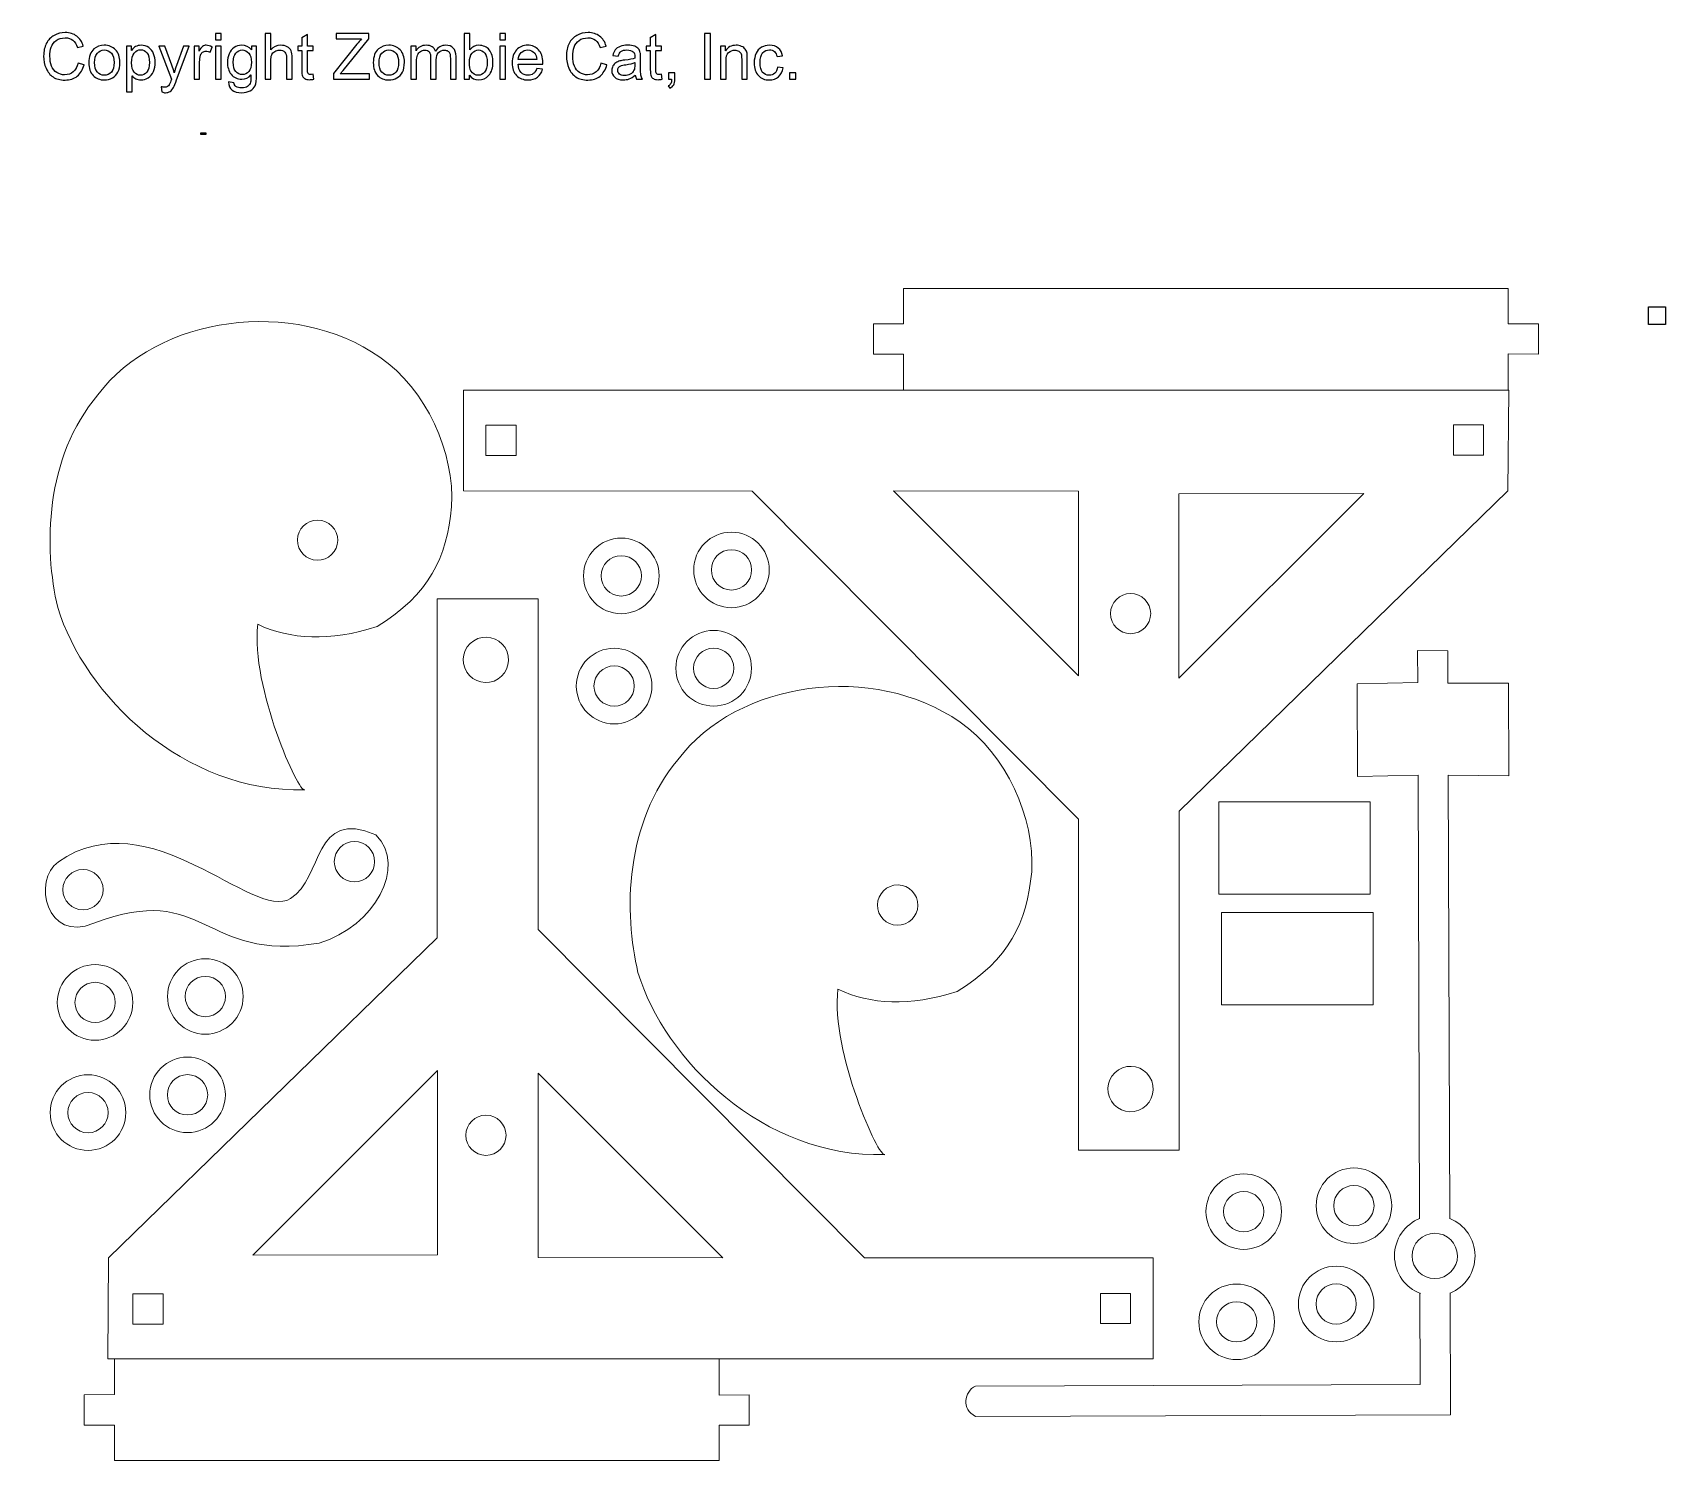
# Model space of a CAD drawing. Header units: inches. Extents: x -12 to 0.8, y -0.2 to 10.9.
import ezdxf

# ---------------------------------------------------------------- set-up
doc = ezdxf.new("R2010")
doc.units = ezdxf.units.IN
doc.header["$MEASUREMENT"] = 0
doc.header["$XCLIPFRAME"] = 0
doc.layers.add('Layer 1', color=7, linetype='Continuous')
picture_1 = doc.add_image_def('image1.jpg', size_in_pixel=(288, 299))
picture_2 = doc.add_image_def('image2.jpg', size_in_pixel=(196, 69))

msp = doc.modelspace()

# ---------------------------------------------------------------- linework, layer by layer
at = {"layer": 'Layer 1', "color": 250, "lineweight": 9}
for points in [[(-8.461, 7.638), (-8.225, 7.638), (-8.225, 7.874), (-8.461, 7.874), (-8.461, 7.638)], [(-0.901, 7.642), (-0.665, 7.642), (-0.665, 7.878), (-0.901, 7.878), (-0.901, 7.642)], [(-2.734, 4.211), (-1.55, 4.211), (-1.55, 4.931), (-2.734, 4.931), (-2.734, 4.211)], [(-2.713, 3.346), (-1.529, 3.346), (-1.529, 4.066), (-2.713, 4.066), (-2.713, 3.346)], [(-11.219, 0.851), (-10.983, 0.851), (-10.983, 1.087), (-11.219, 1.087), (-11.219, 0.851)], [(-3.659, 0.855), (-3.423, 0.855), (-3.423, 1.091), (-3.659, 1.091), (-3.659, 0.855)]]:
    msp.add_lwpolyline(points, close=True, dxfattribs=at)
for centre in [(-3.423, 6.403), (-8.46, 2.326)]:
    msp.add_ellipse(centre, major_axis=(0, 0.157), ratio=1, dxfattribs=at)
at = {"layer": 'Layer 1', "color": 250}
for points, knots in [([(-11.647, 10.704), (-11.647, 10.704), (-11.6, 10.692), (-11.6, 10.692), (-11.6, 10.692), (-11.61, 10.653), (-11.628, 10.624), (-11.653, 10.603), (-11.653, 10.603), (-11.679, 10.583), (-11.711, 10.572), (-11.748, 10.572), (-11.748, 10.572), (-11.787, 10.572), (-11.818, 10.58), (-11.842, 10.596), (-11.842, 10.596), (-11.866, 10.612), (-11.885, 10.634), (-11.897, 10.664), (-11.897, 10.664), (-11.91, 10.694), (-11.916, 10.726), (-11.916, 10.76), (-11.916, 10.76), (-11.916, 10.797), (-11.909, 10.83), (-11.895, 10.858), (-11.895, 10.858), (-11.881, 10.885), (-11.86, 10.907), (-11.834, 10.921), (-11.834, 10.921), (-11.808, 10.935), (-11.779, 10.943), (-11.747, 10.943), (-11.747, 10.943), (-11.711, 10.943), (-11.681, 10.933), (-11.657, 10.915), (-11.657, 10.915), (-11.632, 10.897), (-11.615, 10.871), (-11.606, 10.838), (-11.606, 10.838), (-11.606, 10.838), (-11.652, 10.827), (-11.652, 10.827), (-11.652, 10.827), (-11.661, 10.853), (-11.673, 10.872), (-11.689, 10.884), (-11.689, 10.884), (-11.704, 10.896), (-11.724, 10.902), (-11.748, 10.902), (-11.748, 10.902), (-11.776, 10.902), (-11.799, 10.895), (-11.817, 10.882), (-11.817, 10.882), (-11.836, 10.869), (-11.849, 10.851), (-11.856, 10.829), (-11.856, 10.829), (-11.864, 10.807), (-11.867, 10.784), (-11.867, 10.76), (-11.867, 10.76), (-11.867, 10.73), (-11.863, 10.703), (-11.854, 10.681), (-11.854, 10.681), (-11.845, 10.658), (-11.831, 10.641), (-11.813, 10.63), (-11.813, 10.63), (-11.794, 10.619), (-11.774, 10.613), (-11.752, 10.613), (-11.752, 10.613), (-11.725, 10.613), (-11.703, 10.621), (-11.684, 10.636), (-11.684, 10.636), (-11.666, 10.651), (-11.654, 10.674), (-11.647, 10.704)], [0, 0, 0, 0, 0.043478, 0.043478, 0.043478, 0.043478, 0.086957, 0.086957, 0.086957, 0.086957, 0.130435, 0.130435, 0.130435, 0.130435, 0.173913, 0.173913, 0.173913, 0.173913, 0.217391, 0.217391, 0.217391, 0.217391, 0.26087, 0.26087, 0.26087, 0.26087, 0.304348, 0.304348, 0.304348, 0.304348, 0.347826, 0.347826, 0.347826, 0.347826, 0.391304, 0.391304, 0.391304, 0.391304, 0.434783, 0.434783, 0.434783, 0.434783, 0.478261, 0.478261, 0.478261, 0.478261, 0.521739, 0.521739, 0.521739, 0.521739, 0.565217, 0.565217, 0.565217, 0.565217, 0.608696, 0.608696, 0.608696, 0.608696, 0.652174, 0.652174, 0.652174, 0.652174, 0.695652, 0.695652, 0.695652, 0.695652, 0.73913, 0.73913, 0.73913, 0.73913, 0.782609, 0.782609, 0.782609, 0.782609, 0.826087, 0.826087, 0.826087, 0.826087, 0.869565, 0.869565, 0.869565, 0.869565, 0.913043, 0.913043, 0.913043, 0.913043, 1, 1, 1, 1]), ([(-11.563, 10.708), (-11.563, 10.756), (-11.55, 10.792), (-11.523, 10.815), (-11.523, 10.815), (-11.501, 10.834), (-11.474, 10.844), (-11.442, 10.844), (-11.442, 10.844), (-11.406, 10.844), (-11.377, 10.832), (-11.354, 10.809), (-11.354, 10.809), (-11.332, 10.785), (-11.32, 10.753), (-11.32, 10.712), (-11.32, 10.712), (-11.32, 10.678), (-11.325, 10.652), (-11.335, 10.633), (-11.335, 10.633), (-11.345, 10.614), (-11.36, 10.599), (-11.379, 10.589), (-11.379, 10.589), (-11.398, 10.578), (-11.419, 10.573), (-11.442, 10.573), (-11.442, 10.573), (-11.478, 10.573), (-11.507, 10.584), (-11.53, 10.608), (-11.53, 10.608), (-11.552, 10.631), (-11.563, 10.664), (-11.563, 10.708)], [0, 0, 0, 0, 0.1, 0.1, 0.1, 0.1, 0.2, 0.2, 0.2, 0.2, 0.3, 0.3, 0.3, 0.3, 0.4, 0.4, 0.4, 0.4, 0.5, 0.5, 0.5, 0.5, 0.6, 0.6, 0.6, 0.6, 0.7, 0.7, 0.7, 0.7, 0.8, 0.8, 0.8, 0.8, 1, 1, 1, 1]), ([(-11.269, 10.479), (-11.269, 10.479), (-11.269, 10.838), (-11.269, 10.838), (-11.269, 10.838), (-11.269, 10.838), (-11.229, 10.838), (-11.229, 10.838), (-11.229, 10.838), (-11.229, 10.838), (-11.229, 10.804), (-11.229, 10.804), (-11.229, 10.804), (-11.219, 10.817), (-11.209, 10.827), (-11.197, 10.834), (-11.197, 10.834), (-11.185, 10.84), (-11.171, 10.844), (-11.154, 10.844), (-11.154, 10.844), (-11.132, 10.844), (-11.112, 10.838), (-11.095, 10.827), (-11.095, 10.827), (-11.078, 10.815), (-11.065, 10.799), (-11.057, 10.778), (-11.057, 10.778), (-11.048, 10.758), (-11.044, 10.735), (-11.044, 10.71), (-11.044, 10.71), (-11.044, 10.684), (-11.049, 10.66), (-11.058, 10.638), (-11.058, 10.638), (-11.068, 10.617), (-11.081, 10.601), (-11.1, 10.59), (-11.1, 10.59), (-11.118, 10.578), (-11.137, 10.573), (-11.157, 10.573), (-11.157, 10.573), (-11.172, 10.573), (-11.185, 10.576), (-11.196, 10.582), (-11.196, 10.582), (-11.208, 10.588), (-11.217, 10.596), (-11.225, 10.605), (-11.225, 10.605), (-11.225, 10.605), (-11.225, 10.479), (-11.225, 10.479), (-11.225, 10.479), (-11.225, 10.479), (-11.269, 10.479), (-11.269, 10.479)], [0, 0, 0, 0, 0.0625, 0.0625, 0.0625, 0.0625, 0.125, 0.125, 0.125, 0.125, 0.1875, 0.1875, 0.1875, 0.1875, 0.25, 0.25, 0.25, 0.25, 0.3125, 0.3125, 0.3125, 0.3125, 0.375, 0.375, 0.375, 0.375, 0.4375, 0.4375, 0.4375, 0.4375, 0.5, 0.5, 0.5, 0.5, 0.5625, 0.5625, 0.5625, 0.5625, 0.625, 0.625, 0.625, 0.625, 0.6875, 0.6875, 0.6875, 0.6875, 0.75, 0.75, 0.75, 0.75, 0.8125, 0.8125, 0.8125, 0.8125, 0.875, 0.875, 0.875, 0.875, 1, 1, 1, 1]), ([(-10.741, 10.579), (-10.741, 10.579), (-10.741, 10.838), (-10.741, 10.838), (-10.741, 10.838), (-10.741, 10.838), (-10.702, 10.838), (-10.702, 10.838), (-10.702, 10.838), (-10.702, 10.838), (-10.702, 10.799), (-10.702, 10.799), (-10.702, 10.799), (-10.692, 10.817), (-10.682, 10.829), (-10.674, 10.835), (-10.674, 10.835), (-10.665, 10.841), (-10.656, 10.844), (-10.646, 10.844), (-10.646, 10.844), (-10.631, 10.844), (-10.616, 10.839), (-10.6, 10.83), (-10.6, 10.83), (-10.6, 10.83), (-10.616, 10.789), (-10.616, 10.789), (-10.616, 10.789), (-10.626, 10.795), (-10.637, 10.798), (-10.648, 10.798), (-10.648, 10.798), (-10.657, 10.798), (-10.666, 10.795), (-10.674, 10.79), (-10.674, 10.79), (-10.681, 10.784), (-10.687, 10.776), (-10.69, 10.766), (-10.69, 10.766), (-10.695, 10.75), (-10.697, 10.733), (-10.697, 10.714), (-10.697, 10.714), (-10.697, 10.714), (-10.697, 10.579), (-10.697, 10.579), (-10.697, 10.579), (-10.697, 10.579), (-10.741, 10.579), (-10.741, 10.579)], [0, 0, 0, 0, 0.071429, 0.071429, 0.071429, 0.071429, 0.142857, 0.142857, 0.142857, 0.142857, 0.214286, 0.214286, 0.214286, 0.214286, 0.285714, 0.285714, 0.285714, 0.285714, 0.357143, 0.357143, 0.357143, 0.357143, 0.428571, 0.428571, 0.428571, 0.428571, 0.5, 0.5, 0.5, 0.5, 0.571429, 0.571429, 0.571429, 0.571429, 0.642857, 0.642857, 0.642857, 0.642857, 0.714286, 0.714286, 0.714286, 0.714286, 0.785714, 0.785714, 0.785714, 0.785714, 0.857143, 0.857143, 0.857143, 0.857143, 1, 1, 1, 1]), ([(-10.574, 10.886), (-10.574, 10.886), (-10.574, 10.936), (-10.574, 10.936), (-10.574, 10.936), (-10.574, 10.936), (-10.53, 10.936), (-10.53, 10.936), (-10.53, 10.936), (-10.53, 10.936), (-10.53, 10.886), (-10.53, 10.886), (-10.53, 10.886), (-10.53, 10.886), (-10.574, 10.886), (-10.574, 10.886)], [0, 0, 0, 0, 0.2, 0.2, 0.2, 0.2, 0.4, 0.4, 0.4, 0.4, 0.6, 0.6, 0.6, 0.6, 1, 1, 1, 1]), ([(-10.471, 10.557), (-10.471, 10.557), (-10.429, 10.551), (-10.429, 10.551), (-10.429, 10.551), (-10.427, 10.538), (-10.422, 10.528), (-10.414, 10.522), (-10.414, 10.522), (-10.403, 10.514), (-10.388, 10.51), (-10.369, 10.51), (-10.369, 10.51), (-10.349, 10.51), (-10.333, 10.514), (-10.322, 10.522), (-10.322, 10.522), (-10.311, 10.53), (-10.303, 10.541), (-10.299, 10.556), (-10.299, 10.556), (-10.297, 10.565), (-10.296, 10.584), (-10.296, 10.612), (-10.296, 10.612), (-10.315, 10.59), (-10.339, 10.579), (-10.368, 10.579), (-10.368, 10.579), (-10.404, 10.579), (-10.431, 10.591), (-10.451, 10.617), (-10.451, 10.617), (-10.47, 10.643), (-10.48, 10.674), (-10.48, 10.71), (-10.48, 10.71), (-10.48, 10.734), (-10.476, 10.757), (-10.467, 10.778), (-10.467, 10.778), (-10.458, 10.799), (-10.445, 10.815), (-10.428, 10.827), (-10.428, 10.827), (-10.411, 10.838), (-10.391, 10.844), (-10.368, 10.844), (-10.368, 10.844), (-10.337, 10.844), (-10.312, 10.831), (-10.292, 10.807), (-10.292, 10.807), (-10.292, 10.807), (-10.292, 10.838), (-10.292, 10.838), (-10.292, 10.838), (-10.292, 10.838), (-10.252, 10.838), (-10.252, 10.838), (-10.252, 10.838), (-10.252, 10.838), (-10.252, 10.614), (-10.252, 10.614), (-10.252, 10.614), (-10.252, 10.573), (-10.256, 10.545), (-10.264, 10.528), (-10.264, 10.528), (-10.272, 10.511), (-10.285, 10.498), (-10.303, 10.488), (-10.303, 10.488), (-10.321, 10.478), (-10.343, 10.473), (-10.369, 10.473), (-10.369, 10.473), (-10.4, 10.473), (-10.425, 10.48), (-10.444, 10.494), (-10.444, 10.494), (-10.463, 10.508), (-10.472, 10.529), (-10.471, 10.557)], [0, 0, 0, 0, 0.045455, 0.045455, 0.045455, 0.045455, 0.090909, 0.090909, 0.090909, 0.090909, 0.136364, 0.136364, 0.136364, 0.136364, 0.181818, 0.181818, 0.181818, 0.181818, 0.227273, 0.227273, 0.227273, 0.227273, 0.272727, 0.272727, 0.272727, 0.272727, 0.318182, 0.318182, 0.318182, 0.318182, 0.363636, 0.363636, 0.363636, 0.363636, 0.409091, 0.409091, 0.409091, 0.409091, 0.454545, 0.454545, 0.454545, 0.454545, 0.5, 0.5, 0.5, 0.5, 0.545455, 0.545455, 0.545455, 0.545455, 0.590909, 0.590909, 0.590909, 0.590909, 0.636364, 0.636364, 0.636364, 0.636364, 0.681818, 0.681818, 0.681818, 0.681818, 0.727273, 0.727273, 0.727273, 0.727273, 0.772727, 0.772727, 0.772727, 0.772727, 0.818182, 0.818182, 0.818182, 0.818182, 0.863636, 0.863636, 0.863636, 0.863636, 0.909091, 0.909091, 0.909091, 0.909091, 1, 1, 1, 1]), ([(-10.185, 10.579), (-10.185, 10.579), (-10.185, 10.936), (-10.185, 10.936), (-10.185, 10.936), (-10.185, 10.936), (-10.141, 10.936), (-10.141, 10.936), (-10.141, 10.936), (-10.141, 10.936), (-10.141, 10.808), (-10.141, 10.808), (-10.141, 10.808), (-10.121, 10.832), (-10.095, 10.844), (-10.064, 10.844), (-10.064, 10.844), (-10.044, 10.844), (-10.028, 10.84), (-10.014, 10.832), (-10.014, 10.832), (-9.999, 10.825), (-9.989, 10.814), (-9.983, 10.801), (-9.983, 10.801), (-9.977, 10.788), (-9.974, 10.768), (-9.974, 10.743), (-9.974, 10.743), (-9.974, 10.743), (-9.974, 10.579), (-9.974, 10.579), (-9.974, 10.579), (-9.974, 10.579), (-10.018, 10.579), (-10.018, 10.579), (-10.018, 10.579), (-10.018, 10.579), (-10.018, 10.743), (-10.018, 10.743), (-10.018, 10.743), (-10.018, 10.765), (-10.023, 10.781), (-10.032, 10.791), (-10.032, 10.791), (-10.042, 10.801), (-10.055, 10.806), (-10.073, 10.806), (-10.073, 10.806), (-10.086, 10.806), (-10.098, 10.802), (-10.109, 10.796), (-10.109, 10.796), (-10.121, 10.789), (-10.129, 10.78), (-10.134, 10.768), (-10.134, 10.768), (-10.139, 10.757), (-10.141, 10.741), (-10.141, 10.72), (-10.141, 10.72), (-10.141, 10.72), (-10.141, 10.579), (-10.141, 10.579), (-10.141, 10.579), (-10.141, 10.579), (-10.185, 10.579), (-10.185, 10.579)], [0, 0, 0, 0, 0.055556, 0.055556, 0.055556, 0.055556, 0.111111, 0.111111, 0.111111, 0.111111, 0.166667, 0.166667, 0.166667, 0.166667, 0.222222, 0.222222, 0.222222, 0.222222, 0.277778, 0.277778, 0.277778, 0.277778, 0.333333, 0.333333, 0.333333, 0.333333, 0.388889, 0.388889, 0.388889, 0.388889, 0.444444, 0.444444, 0.444444, 0.444444, 0.5, 0.5, 0.5, 0.5, 0.555556, 0.555556, 0.555556, 0.555556, 0.611111, 0.611111, 0.611111, 0.611111, 0.666667, 0.666667, 0.666667, 0.666667, 0.722222, 0.722222, 0.722222, 0.722222, 0.777778, 0.777778, 0.777778, 0.777778, 0.833333, 0.833333, 0.833333, 0.833333, 0.888889, 0.888889, 0.888889, 0.888889, 1, 1, 1, 1]), ([(-9.811, 10.618), (-9.811, 10.618), (-9.805, 10.579), (-9.805, 10.579), (-9.805, 10.579), (-9.817, 10.576), (-9.828, 10.575), (-9.838, 10.575), (-9.838, 10.575), (-9.854, 10.575), (-9.866, 10.578), (-9.875, 10.583), (-9.875, 10.583), (-9.884, 10.588), (-9.89, 10.594), (-9.894, 10.603), (-9.894, 10.603), (-9.897, 10.611), (-9.899, 10.628), (-9.899, 10.654), (-9.899, 10.654), (-9.899, 10.654), (-9.899, 10.804), (-9.899, 10.804), (-9.899, 10.804), (-9.899, 10.804), (-9.931, 10.804), (-9.931, 10.804), (-9.931, 10.804), (-9.931, 10.804), (-9.931, 10.838), (-9.931, 10.838), (-9.931, 10.838), (-9.931, 10.838), (-9.899, 10.838), (-9.899, 10.838), (-9.899, 10.838), (-9.899, 10.838), (-9.899, 10.902), (-9.899, 10.902), (-9.899, 10.902), (-9.899, 10.902), (-9.855, 10.928), (-9.855, 10.928), (-9.855, 10.928), (-9.855, 10.928), (-9.855, 10.838), (-9.855, 10.838), (-9.855, 10.838), (-9.855, 10.838), (-9.811, 10.838), (-9.811, 10.838), (-9.811, 10.838), (-9.811, 10.838), (-9.811, 10.804), (-9.811, 10.804), (-9.811, 10.804), (-9.811, 10.804), (-9.855, 10.804), (-9.855, 10.804), (-9.855, 10.804), (-9.855, 10.804), (-9.855, 10.652), (-9.855, 10.652), (-9.855, 10.652), (-9.855, 10.639), (-9.855, 10.631), (-9.853, 10.628), (-9.853, 10.628), (-9.851, 10.624), (-9.849, 10.621), (-9.845, 10.619), (-9.845, 10.619), (-9.842, 10.617), (-9.837, 10.616), (-9.83, 10.616), (-9.83, 10.616), (-9.826, 10.616), (-9.819, 10.617), (-9.811, 10.618)], [0, 0, 0, 0, 0.047619, 0.047619, 0.047619, 0.047619, 0.095238, 0.095238, 0.095238, 0.095238, 0.142857, 0.142857, 0.142857, 0.142857, 0.190476, 0.190476, 0.190476, 0.190476, 0.238095, 0.238095, 0.238095, 0.238095, 0.285714, 0.285714, 0.285714, 0.285714, 0.333333, 0.333333, 0.333333, 0.333333, 0.380952, 0.380952, 0.380952, 0.380952, 0.428571, 0.428571, 0.428571, 0.428571, 0.47619, 0.47619, 0.47619, 0.47619, 0.52381, 0.52381, 0.52381, 0.52381, 0.571429, 0.571429, 0.571429, 0.571429, 0.619048, 0.619048, 0.619048, 0.619048, 0.666667, 0.666667, 0.666667, 0.666667, 0.714286, 0.714286, 0.714286, 0.714286, 0.761905, 0.761905, 0.761905, 0.761905, 0.809524, 0.809524, 0.809524, 0.809524, 0.857143, 0.857143, 0.857143, 0.857143, 0.904762, 0.904762, 0.904762, 0.904762, 1, 1, 1, 1]), ([(-9.652, 10.579), (-9.652, 10.579), (-9.652, 10.622), (-9.652, 10.622), (-9.652, 10.622), (-9.652, 10.622), (-9.469, 10.852), (-9.469, 10.852), (-9.469, 10.852), (-9.456, 10.868), (-9.443, 10.882), (-9.432, 10.894), (-9.432, 10.894), (-9.432, 10.894), (-9.631, 10.894), (-9.631, 10.894), (-9.631, 10.894), (-9.631, 10.894), (-9.631, 10.936), (-9.631, 10.936), (-9.631, 10.936), (-9.631, 10.936), (-9.375, 10.936), (-9.375, 10.936), (-9.375, 10.936), (-9.375, 10.936), (-9.375, 10.894), (-9.375, 10.894), (-9.375, 10.894), (-9.375, 10.894), (-9.576, 10.646), (-9.576, 10.646), (-9.576, 10.646), (-9.576, 10.646), (-9.598, 10.621), (-9.598, 10.621), (-9.598, 10.621), (-9.598, 10.621), (-9.369, 10.621), (-9.369, 10.621), (-9.369, 10.621), (-9.369, 10.621), (-9.369, 10.579), (-9.369, 10.579), (-9.369, 10.579), (-9.369, 10.579), (-9.652, 10.579), (-9.652, 10.579)], [0, 0, 0, 0, 0.076923, 0.076923, 0.076923, 0.076923, 0.153846, 0.153846, 0.153846, 0.153846, 0.230769, 0.230769, 0.230769, 0.230769, 0.307692, 0.307692, 0.307692, 0.307692, 0.384615, 0.384615, 0.384615, 0.384615, 0.461538, 0.461538, 0.461538, 0.461538, 0.538462, 0.538462, 0.538462, 0.538462, 0.615385, 0.615385, 0.615385, 0.615385, 0.692308, 0.692308, 0.692308, 0.692308, 0.769231, 0.769231, 0.769231, 0.769231, 0.846154, 0.846154, 0.846154, 0.846154, 1, 1, 1, 1]), ([(-9.34, 10.708), (-9.34, 10.756), (-9.327, 10.792), (-9.3, 10.815), (-9.3, 10.815), (-9.278, 10.834), (-9.251, 10.844), (-9.219, 10.844), (-9.219, 10.844), (-9.183, 10.844), (-9.154, 10.832), (-9.131, 10.809), (-9.131, 10.809), (-9.109, 10.785), (-9.097, 10.753), (-9.097, 10.712), (-9.097, 10.712), (-9.097, 10.678), (-9.102, 10.652), (-9.112, 10.633), (-9.112, 10.633), (-9.122, 10.614), (-9.137, 10.599), (-9.156, 10.589), (-9.156, 10.589), (-9.175, 10.578), (-9.196, 10.573), (-9.219, 10.573), (-9.219, 10.573), (-9.255, 10.573), (-9.284, 10.584), (-9.307, 10.608), (-9.307, 10.608), (-9.329, 10.631), (-9.34, 10.664), (-9.34, 10.708)], [0, 0, 0, 0, 0.1, 0.1, 0.1, 0.1, 0.2, 0.2, 0.2, 0.2, 0.3, 0.3, 0.3, 0.3, 0.4, 0.4, 0.4, 0.4, 0.5, 0.5, 0.5, 0.5, 0.6, 0.6, 0.6, 0.6, 0.7, 0.7, 0.7, 0.7, 0.8, 0.8, 0.8, 0.8, 1, 1, 1, 1]), ([(-9.046, 10.579), (-9.046, 10.579), (-9.046, 10.838), (-9.046, 10.838), (-9.046, 10.838), (-9.046, 10.838), (-9.006, 10.838), (-9.006, 10.838), (-9.006, 10.838), (-9.006, 10.838), (-9.006, 10.801), (-9.006, 10.801), (-9.006, 10.801), (-8.998, 10.814), (-8.987, 10.824), (-8.974, 10.832), (-8.974, 10.832), (-8.96, 10.84), (-8.945, 10.844), (-8.928, 10.844), (-8.928, 10.844), (-8.909, 10.844), (-8.893, 10.84), (-8.881, 10.832), (-8.881, 10.832), (-8.868, 10.824), (-8.86, 10.813), (-8.855, 10.798), (-8.855, 10.798), (-8.834, 10.829), (-8.807, 10.844), (-8.775, 10.844), (-8.775, 10.844), (-8.749, 10.844), (-8.729, 10.837), (-8.715, 10.822), (-8.715, 10.822), (-8.701, 10.808), (-8.694, 10.786), (-8.694, 10.757), (-8.694, 10.757), (-8.694, 10.757), (-8.694, 10.579), (-8.694, 10.579), (-8.694, 10.579), (-8.694, 10.579), (-8.738, 10.579), (-8.738, 10.579), (-8.738, 10.579), (-8.738, 10.579), (-8.738, 10.742), (-8.738, 10.742), (-8.738, 10.742), (-8.738, 10.759), (-8.74, 10.772), (-8.742, 10.78), (-8.742, 10.78), (-8.745, 10.788), (-8.75, 10.794), (-8.758, 10.799), (-8.758, 10.799), (-8.765, 10.803), (-8.774, 10.806), (-8.784, 10.806), (-8.784, 10.806), (-8.803, 10.806), (-8.818, 10.8), (-8.83, 10.787), (-8.83, 10.787), (-8.842, 10.775), (-8.848, 10.756), (-8.848, 10.729), (-8.848, 10.729), (-8.848, 10.729), (-8.848, 10.579), (-8.848, 10.579), (-8.848, 10.579), (-8.848, 10.579), (-8.892, 10.579), (-8.892, 10.579), (-8.892, 10.579), (-8.892, 10.579), (-8.892, 10.747), (-8.892, 10.747), (-8.892, 10.747), (-8.892, 10.767), (-8.895, 10.781), (-8.902, 10.791), (-8.902, 10.791), (-8.91, 10.801), (-8.921, 10.806), (-8.938, 10.806), (-8.938, 10.806), (-8.95, 10.806), (-8.961, 10.802), (-8.972, 10.796), (-8.972, 10.796), (-8.982, 10.789), (-8.99, 10.78), (-8.995, 10.767), (-8.995, 10.767), (-8.999, 10.755), (-9.002, 10.737), (-9.002, 10.713), (-9.002, 10.713), (-9.002, 10.713), (-9.002, 10.579), (-9.002, 10.579), (-9.002, 10.579), (-9.002, 10.579), (-9.046, 10.579), (-9.046, 10.579)], [0, 0, 0, 0, 0.034483, 0.034483, 0.034483, 0.034483, 0.068966, 0.068966, 0.068966, 0.068966, 0.103448, 0.103448, 0.103448, 0.103448, 0.137931, 0.137931, 0.137931, 0.137931, 0.172414, 0.172414, 0.172414, 0.172414, 0.206897, 0.206897, 0.206897, 0.206897, 0.241379, 0.241379, 0.241379, 0.241379, 0.275862, 0.275862, 0.275862, 0.275862, 0.310345, 0.310345, 0.310345, 0.310345, 0.344828, 0.344828, 0.344828, 0.344828, 0.37931, 0.37931, 0.37931, 0.37931, 0.413793, 0.413793, 0.413793, 0.413793, 0.448276, 0.448276, 0.448276, 0.448276, 0.482759, 0.482759, 0.482759, 0.482759, 0.517241, 0.517241, 0.517241, 0.517241, 0.551724, 0.551724, 0.551724, 0.551724, 0.586207, 0.586207, 0.586207, 0.586207, 0.62069, 0.62069, 0.62069, 0.62069, 0.655172, 0.655172, 0.655172, 0.655172, 0.689655, 0.689655, 0.689655, 0.689655, 0.724138, 0.724138, 0.724138, 0.724138, 0.758621, 0.758621, 0.758621, 0.758621, 0.793103, 0.793103, 0.793103, 0.793103, 0.827586, 0.827586, 0.827586, 0.827586, 0.862069, 0.862069, 0.862069, 0.862069, 0.896552, 0.896552, 0.896552, 0.896552, 0.931034, 0.931034, 0.931034, 0.931034, 1, 1, 1, 1]), ([(-8.589, 10.579), (-8.589, 10.579), (-8.629, 10.579), (-8.629, 10.579), (-8.629, 10.579), (-8.629, 10.579), (-8.629, 10.936), (-8.629, 10.936), (-8.629, 10.936), (-8.629, 10.936), (-8.586, 10.936), (-8.586, 10.936), (-8.586, 10.936), (-8.586, 10.936), (-8.586, 10.809), (-8.586, 10.809), (-8.586, 10.809), (-8.567, 10.832), (-8.543, 10.844), (-8.515, 10.844), (-8.515, 10.844), (-8.499, 10.844), (-8.483, 10.84), (-8.469, 10.834), (-8.469, 10.834), (-8.455, 10.828), (-8.443, 10.819), (-8.434, 10.807), (-8.434, 10.807), (-8.425, 10.795), (-8.418, 10.781), (-8.412, 10.765), (-8.412, 10.765), (-8.407, 10.748), (-8.405, 10.731), (-8.405, 10.712), (-8.405, 10.712), (-8.405, 10.668), (-8.416, 10.633), (-8.438, 10.609), (-8.438, 10.609), (-8.46, 10.585), (-8.486, 10.573), (-8.517, 10.573), (-8.517, 10.573), (-8.547, 10.573), (-8.571, 10.585), (-8.589, 10.611), (-8.589, 10.611), (-8.589, 10.611), (-8.589, 10.579), (-8.589, 10.579)], [0, 0, 0, 0, 0.071429, 0.071429, 0.071429, 0.071429, 0.142857, 0.142857, 0.142857, 0.142857, 0.214286, 0.214286, 0.214286, 0.214286, 0.285714, 0.285714, 0.285714, 0.285714, 0.357143, 0.357143, 0.357143, 0.357143, 0.428571, 0.428571, 0.428571, 0.428571, 0.5, 0.5, 0.5, 0.5, 0.571429, 0.571429, 0.571429, 0.571429, 0.642857, 0.642857, 0.642857, 0.642857, 0.714286, 0.714286, 0.714286, 0.714286, 0.785714, 0.785714, 0.785714, 0.785714, 0.857143, 0.857143, 0.857143, 0.857143, 1, 1, 1, 1]), ([(-8.351, 10.886), (-8.351, 10.886), (-8.351, 10.936), (-8.351, 10.936), (-8.351, 10.936), (-8.351, 10.936), (-8.307, 10.936), (-8.307, 10.936), (-8.307, 10.936), (-8.307, 10.936), (-8.307, 10.886), (-8.307, 10.886), (-8.307, 10.886), (-8.307, 10.886), (-8.351, 10.886), (-8.351, 10.886)], [0, 0, 0, 0, 0.2, 0.2, 0.2, 0.2, 0.4, 0.4, 0.4, 0.4, 0.6, 0.6, 0.6, 0.6, 1, 1, 1, 1]), ([(-8.063, 10.662), (-8.063, 10.662), (-8.017, 10.656), (-8.017, 10.656), (-8.017, 10.656), (-8.024, 10.63), (-8.038, 10.609), (-8.057, 10.595), (-8.057, 10.595), (-8.076, 10.58), (-8.101, 10.573), (-8.131, 10.573), (-8.131, 10.573), (-8.169, 10.573), (-8.199, 10.584), (-8.221, 10.608), (-8.221, 10.608), (-8.244, 10.631), (-8.255, 10.664), (-8.255, 10.706), (-8.255, 10.706), (-8.255, 10.75), (-8.243, 10.783), (-8.221, 10.808), (-8.221, 10.808), (-8.199, 10.832), (-8.169, 10.844), (-8.134, 10.844), (-8.134, 10.844), (-8.099, 10.844), (-8.071, 10.832), (-8.049, 10.808), (-8.049, 10.808), (-8.027, 10.785), (-8.016, 10.751), (-8.016, 10.709), (-8.016, 10.709), (-8.016, 10.706), (-8.016, 10.702), (-8.016, 10.697), (-8.016, 10.697), (-8.016, 10.697), (-8.209, 10.697), (-8.209, 10.697), (-8.209, 10.697), (-8.208, 10.668), (-8.2, 10.647), (-8.185, 10.632), (-8.185, 10.632), (-8.171, 10.616), (-8.153, 10.609), (-8.131, 10.609), (-8.131, 10.609), (-8.115, 10.609), (-8.101, 10.613), (-8.09, 10.622), (-8.09, 10.622), (-8.078, 10.63), (-8.069, 10.643), (-8.063, 10.662)], [0, 0, 0, 0, 0.0625, 0.0625, 0.0625, 0.0625, 0.125, 0.125, 0.125, 0.125, 0.1875, 0.1875, 0.1875, 0.1875, 0.25, 0.25, 0.25, 0.25, 0.3125, 0.3125, 0.3125, 0.3125, 0.375, 0.375, 0.375, 0.375, 0.4375, 0.4375, 0.4375, 0.4375, 0.5, 0.5, 0.5, 0.5, 0.5625, 0.5625, 0.5625, 0.5625, 0.625, 0.625, 0.625, 0.625, 0.6875, 0.6875, 0.6875, 0.6875, 0.75, 0.75, 0.75, 0.75, 0.8125, 0.8125, 0.8125, 0.8125, 0.875, 0.875, 0.875, 0.875, 1, 1, 1, 1]), ([(-7.562, 10.704), (-7.562, 10.704), (-7.515, 10.692), (-7.515, 10.692), (-7.515, 10.692), (-7.525, 10.653), (-7.543, 10.624), (-7.568, 10.603), (-7.568, 10.603), (-7.594, 10.583), (-7.626, 10.572), (-7.663, 10.572), (-7.663, 10.572), (-7.702, 10.572), (-7.733, 10.58), (-7.757, 10.596), (-7.757, 10.596), (-7.781, 10.612), (-7.8, 10.634), (-7.812, 10.664), (-7.812, 10.664), (-7.825, 10.694), (-7.831, 10.726), (-7.831, 10.76), (-7.831, 10.76), (-7.831, 10.797), (-7.824, 10.83), (-7.81, 10.858), (-7.81, 10.858), (-7.796, 10.885), (-7.775, 10.907), (-7.749, 10.921), (-7.749, 10.921), (-7.723, 10.935), (-7.694, 10.943), (-7.662, 10.943), (-7.662, 10.943), (-7.626, 10.943), (-7.596, 10.933), (-7.572, 10.915), (-7.572, 10.915), (-7.547, 10.897), (-7.53, 10.871), (-7.521, 10.838), (-7.521, 10.838), (-7.521, 10.838), (-7.567, 10.827), (-7.567, 10.827), (-7.567, 10.827), (-7.576, 10.853), (-7.588, 10.872), (-7.604, 10.884), (-7.604, 10.884), (-7.619, 10.896), (-7.639, 10.902), (-7.663, 10.902), (-7.663, 10.902), (-7.691, 10.902), (-7.714, 10.895), (-7.732, 10.882), (-7.732, 10.882), (-7.751, 10.869), (-7.764, 10.851), (-7.771, 10.829), (-7.771, 10.829), (-7.779, 10.807), (-7.782, 10.784), (-7.782, 10.76), (-7.782, 10.76), (-7.782, 10.73), (-7.778, 10.703), (-7.769, 10.681), (-7.769, 10.681), (-7.76, 10.658), (-7.746, 10.641), (-7.728, 10.63), (-7.728, 10.63), (-7.709, 10.619), (-7.689, 10.613), (-7.667, 10.613), (-7.667, 10.613), (-7.64, 10.613), (-7.618, 10.621), (-7.599, 10.636), (-7.599, 10.636), (-7.581, 10.651), (-7.569, 10.674), (-7.562, 10.704)], [0, 0, 0, 0, 0.043478, 0.043478, 0.043478, 0.043478, 0.086957, 0.086957, 0.086957, 0.086957, 0.130435, 0.130435, 0.130435, 0.130435, 0.173913, 0.173913, 0.173913, 0.173913, 0.217391, 0.217391, 0.217391, 0.217391, 0.26087, 0.26087, 0.26087, 0.26087, 0.304348, 0.304348, 0.304348, 0.304348, 0.347826, 0.347826, 0.347826, 0.347826, 0.391304, 0.391304, 0.391304, 0.391304, 0.434783, 0.434783, 0.434783, 0.434783, 0.478261, 0.478261, 0.478261, 0.478261, 0.521739, 0.521739, 0.521739, 0.521739, 0.565217, 0.565217, 0.565217, 0.565217, 0.608696, 0.608696, 0.608696, 0.608696, 0.652174, 0.652174, 0.652174, 0.652174, 0.695652, 0.695652, 0.695652, 0.695652, 0.73913, 0.73913, 0.73913, 0.73913, 0.782609, 0.782609, 0.782609, 0.782609, 0.826087, 0.826087, 0.826087, 0.826087, 0.869565, 0.869565, 0.869565, 0.869565, 0.913043, 0.913043, 0.913043, 0.913043, 1, 1, 1, 1]), ([(-7.293, 10.611), (-7.309, 10.597), (-7.325, 10.587), (-7.34, 10.581), (-7.34, 10.581), (-7.355, 10.576), (-7.371, 10.573), (-7.388, 10.573), (-7.388, 10.573), (-7.417, 10.573), (-7.439, 10.58), (-7.454, 10.594), (-7.454, 10.594), (-7.469, 10.607), (-7.477, 10.625), (-7.477, 10.647), (-7.477, 10.647), (-7.477, 10.66), (-7.474, 10.671), (-7.468, 10.682), (-7.468, 10.682), (-7.462, 10.692), (-7.455, 10.701), (-7.446, 10.707), (-7.446, 10.707), (-7.436, 10.713), (-7.426, 10.718), (-7.414, 10.721), (-7.414, 10.721), (-7.405, 10.724), (-7.392, 10.726), (-7.375, 10.728), (-7.375, 10.728), (-7.339, 10.732), (-7.313, 10.737), (-7.296, 10.743), (-7.296, 10.743), (-7.296, 10.749), (-7.296, 10.753), (-7.296, 10.755), (-7.296, 10.755), (-7.296, 10.772), (-7.3, 10.785), (-7.309, 10.792), (-7.309, 10.792), (-7.32, 10.802), (-7.337, 10.807), (-7.359, 10.807), (-7.359, 10.807), (-7.379, 10.807), (-7.395, 10.804), (-7.405, 10.796), (-7.405, 10.796), (-7.414, 10.789), (-7.422, 10.776), (-7.426, 10.758), (-7.426, 10.758), (-7.426, 10.758), (-7.469, 10.764), (-7.469, 10.764), (-7.469, 10.764), (-7.465, 10.782), (-7.459, 10.797), (-7.45, 10.808), (-7.45, 10.808), (-7.441, 10.82), (-7.428, 10.828), (-7.411, 10.835), (-7.411, 10.835), (-7.394, 10.841), (-7.375, 10.844), (-7.352, 10.844), (-7.352, 10.844), (-7.33, 10.844), (-7.312, 10.841), (-7.298, 10.836), (-7.298, 10.836), (-7.285, 10.831), (-7.274, 10.824), (-7.268, 10.816), (-7.268, 10.816), (-7.261, 10.808), (-7.257, 10.798), (-7.254, 10.786), (-7.254, 10.786), (-7.253, 10.779), (-7.252, 10.765), (-7.252, 10.746), (-7.252, 10.746), (-7.252, 10.746), (-7.252, 10.687), (-7.252, 10.687), (-7.252, 10.687), (-7.252, 10.646), (-7.251, 10.62), (-7.249, 10.61), (-7.249, 10.61), (-7.247, 10.599), (-7.244, 10.588), (-7.238, 10.579), (-7.238, 10.579), (-7.238, 10.579), (-7.284, 10.579), (-7.284, 10.579), (-7.284, 10.579), (-7.289, 10.588), (-7.292, 10.598), (-7.293, 10.611)], [0, 0, 0, 0, 0.035714, 0.035714, 0.035714, 0.035714, 0.071429, 0.071429, 0.071429, 0.071429, 0.107143, 0.107143, 0.107143, 0.107143, 0.142857, 0.142857, 0.142857, 0.142857, 0.178571, 0.178571, 0.178571, 0.178571, 0.214286, 0.214286, 0.214286, 0.214286, 0.25, 0.25, 0.25, 0.25, 0.285714, 0.285714, 0.285714, 0.285714, 0.321429, 0.321429, 0.321429, 0.321429, 0.357143, 0.357143, 0.357143, 0.357143, 0.392857, 0.392857, 0.392857, 0.392857, 0.428571, 0.428571, 0.428571, 0.428571, 0.464286, 0.464286, 0.464286, 0.464286, 0.5, 0.5, 0.5, 0.5, 0.535714, 0.535714, 0.535714, 0.535714, 0.571429, 0.571429, 0.571429, 0.571429, 0.607143, 0.607143, 0.607143, 0.607143, 0.642857, 0.642857, 0.642857, 0.642857, 0.678571, 0.678571, 0.678571, 0.678571, 0.714286, 0.714286, 0.714286, 0.714286, 0.75, 0.75, 0.75, 0.75, 0.785714, 0.785714, 0.785714, 0.785714, 0.821429, 0.821429, 0.821429, 0.821429, 0.857143, 0.857143, 0.857143, 0.857143, 0.892857, 0.892857, 0.892857, 0.892857, 0.928571, 0.928571, 0.928571, 0.928571, 1, 1, 1, 1]), ([(-7.088, 10.618), (-7.088, 10.618), (-7.082, 10.579), (-7.082, 10.579), (-7.082, 10.579), (-7.094, 10.576), (-7.105, 10.575), (-7.115, 10.575), (-7.115, 10.575), (-7.131, 10.575), (-7.143, 10.578), (-7.152, 10.583), (-7.152, 10.583), (-7.161, 10.588), (-7.167, 10.594), (-7.17, 10.603), (-7.17, 10.603), (-7.174, 10.611), (-7.176, 10.628), (-7.176, 10.654), (-7.176, 10.654), (-7.176, 10.654), (-7.176, 10.804), (-7.176, 10.804), (-7.176, 10.804), (-7.176, 10.804), (-7.208, 10.804), (-7.208, 10.804), (-7.208, 10.804), (-7.208, 10.804), (-7.208, 10.838), (-7.208, 10.838), (-7.208, 10.838), (-7.208, 10.838), (-7.176, 10.838), (-7.176, 10.838), (-7.176, 10.838), (-7.176, 10.838), (-7.176, 10.902), (-7.176, 10.902), (-7.176, 10.902), (-7.176, 10.902), (-7.132, 10.928), (-7.132, 10.928), (-7.132, 10.928), (-7.132, 10.928), (-7.132, 10.838), (-7.132, 10.838), (-7.132, 10.838), (-7.132, 10.838), (-7.088, 10.838), (-7.088, 10.838), (-7.088, 10.838), (-7.088, 10.838), (-7.088, 10.804), (-7.088, 10.804), (-7.088, 10.804), (-7.088, 10.804), (-7.132, 10.804), (-7.132, 10.804), (-7.132, 10.804), (-7.132, 10.804), (-7.132, 10.652), (-7.132, 10.652), (-7.132, 10.652), (-7.132, 10.639), (-7.131, 10.631), (-7.13, 10.628), (-7.13, 10.628), (-7.128, 10.624), (-7.126, 10.621), (-7.122, 10.619), (-7.122, 10.619), (-7.119, 10.617), (-7.114, 10.616), (-7.107, 10.616), (-7.107, 10.616), (-7.102, 10.616), (-7.096, 10.617), (-7.088, 10.618)], [0, 0, 0, 0, 0.047619, 0.047619, 0.047619, 0.047619, 0.095238, 0.095238, 0.095238, 0.095238, 0.142857, 0.142857, 0.142857, 0.142857, 0.190476, 0.190476, 0.190476, 0.190476, 0.238095, 0.238095, 0.238095, 0.238095, 0.285714, 0.285714, 0.285714, 0.285714, 0.333333, 0.333333, 0.333333, 0.333333, 0.380952, 0.380952, 0.380952, 0.380952, 0.428571, 0.428571, 0.428571, 0.428571, 0.47619, 0.47619, 0.47619, 0.47619, 0.52381, 0.52381, 0.52381, 0.52381, 0.571429, 0.571429, 0.571429, 0.571429, 0.619048, 0.619048, 0.619048, 0.619048, 0.666667, 0.666667, 0.666667, 0.666667, 0.714286, 0.714286, 0.714286, 0.714286, 0.761905, 0.761905, 0.761905, 0.761905, 0.809524, 0.809524, 0.809524, 0.809524, 0.857143, 0.857143, 0.857143, 0.857143, 0.904762, 0.904762, 0.904762, 0.904762, 1, 1, 1, 1]), ([(-6.753, 10.579), (-6.753, 10.579), (-6.753, 10.936), (-6.753, 10.936), (-6.753, 10.936), (-6.753, 10.936), (-6.706, 10.936), (-6.706, 10.936), (-6.706, 10.936), (-6.706, 10.936), (-6.706, 10.579), (-6.706, 10.579), (-6.706, 10.579), (-6.706, 10.579), (-6.753, 10.579), (-6.753, 10.579)], [0, 0, 0, 0, 0.2, 0.2, 0.2, 0.2, 0.4, 0.4, 0.4, 0.4, 0.6, 0.6, 0.6, 0.6, 1, 1, 1, 1]), ([(-6.628, 10.579), (-6.628, 10.579), (-6.628, 10.838), (-6.628, 10.838), (-6.628, 10.838), (-6.628, 10.838), (-6.589, 10.838), (-6.589, 10.838), (-6.589, 10.838), (-6.589, 10.838), (-6.589, 10.801), (-6.589, 10.801), (-6.589, 10.801), (-6.57, 10.829), (-6.542, 10.844), (-6.506, 10.844), (-6.506, 10.844), (-6.491, 10.844), (-6.476, 10.841), (-6.463, 10.835), (-6.463, 10.835), (-6.45, 10.83), (-6.44, 10.822), (-6.434, 10.813), (-6.434, 10.813), (-6.427, 10.804), (-6.423, 10.793), (-6.42, 10.781), (-6.42, 10.781), (-6.418, 10.773), (-6.418, 10.758), (-6.418, 10.738), (-6.418, 10.738), (-6.418, 10.738), (-6.418, 10.579), (-6.418, 10.579), (-6.418, 10.579), (-6.418, 10.579), (-6.462, 10.579), (-6.462, 10.579), (-6.462, 10.579), (-6.462, 10.579), (-6.462, 10.736), (-6.462, 10.736), (-6.462, 10.736), (-6.462, 10.754), (-6.463, 10.768), (-6.467, 10.776), (-6.467, 10.776), (-6.47, 10.785), (-6.476, 10.792), (-6.485, 10.798), (-6.485, 10.798), (-6.494, 10.803), (-6.504, 10.806), (-6.515, 10.806), (-6.515, 10.806), (-6.534, 10.806), (-6.55, 10.8), (-6.564, 10.788), (-6.564, 10.788), (-6.578, 10.776), (-6.584, 10.753), (-6.584, 10.72), (-6.584, 10.72), (-6.584, 10.72), (-6.584, 10.579), (-6.584, 10.579), (-6.584, 10.579), (-6.584, 10.579), (-6.628, 10.579), (-6.628, 10.579)], [0, 0, 0, 0, 0.052632, 0.052632, 0.052632, 0.052632, 0.105263, 0.105263, 0.105263, 0.105263, 0.157895, 0.157895, 0.157895, 0.157895, 0.210526, 0.210526, 0.210526, 0.210526, 0.263158, 0.263158, 0.263158, 0.263158, 0.315789, 0.315789, 0.315789, 0.315789, 0.368421, 0.368421, 0.368421, 0.368421, 0.421053, 0.421053, 0.421053, 0.421053, 0.473684, 0.473684, 0.473684, 0.473684, 0.526316, 0.526316, 0.526316, 0.526316, 0.578947, 0.578947, 0.578947, 0.578947, 0.631579, 0.631579, 0.631579, 0.631579, 0.684211, 0.684211, 0.684211, 0.684211, 0.736842, 0.736842, 0.736842, 0.736842, 0.789474, 0.789474, 0.789474, 0.789474, 0.842105, 0.842105, 0.842105, 0.842105, 0.894737, 0.894737, 0.894737, 0.894737, 1, 1, 1, 1]), ([(-6.181, 10.674), (-6.181, 10.674), (-6.138, 10.668), (-6.138, 10.668), (-6.138, 10.668), (-6.142, 10.638), (-6.155, 10.615), (-6.174, 10.598), (-6.174, 10.598), (-6.193, 10.581), (-6.217, 10.573), (-6.246, 10.573), (-6.246, 10.573), (-6.281, 10.573), (-6.31, 10.584), (-6.331, 10.607), (-6.331, 10.607), (-6.353, 10.631), (-6.364, 10.664), (-6.364, 10.707), (-6.364, 10.707), (-6.364, 10.735), (-6.359, 10.76), (-6.35, 10.781), (-6.35, 10.781), (-6.34, 10.802), (-6.326, 10.817), (-6.307, 10.828), (-6.307, 10.828), (-6.288, 10.838), (-6.268, 10.844), (-6.245, 10.844), (-6.245, 10.844), (-6.217, 10.844), (-6.194, 10.837), (-6.176, 10.822), (-6.176, 10.822), (-6.158, 10.808), (-6.147, 10.788), (-6.142, 10.762), (-6.142, 10.762), (-6.142, 10.762), (-6.185, 10.755), (-6.185, 10.755), (-6.185, 10.755), (-6.189, 10.772), (-6.196, 10.786), (-6.206, 10.794), (-6.206, 10.794), (-6.217, 10.803), (-6.229, 10.808), (-6.244, 10.808), (-6.244, 10.808), (-6.266, 10.808), (-6.284, 10.8), (-6.298, 10.784), (-6.298, 10.784), (-6.312, 10.768), (-6.318, 10.743), (-6.318, 10.708), (-6.318, 10.708), (-6.318, 10.674), (-6.312, 10.648), (-6.298, 10.632), (-6.298, 10.632), (-6.285, 10.617), (-6.268, 10.609), (-6.246, 10.609), (-6.246, 10.609), (-6.229, 10.609), (-6.215, 10.614), (-6.203, 10.625), (-6.203, 10.625), (-6.191, 10.635), (-6.184, 10.652), (-6.181, 10.674)], [0, 0, 0, 0, 0.05, 0.05, 0.05, 0.05, 0.1, 0.1, 0.1, 0.1, 0.15, 0.15, 0.15, 0.15, 0.2, 0.2, 0.2, 0.2, 0.25, 0.25, 0.25, 0.25, 0.3, 0.3, 0.3, 0.3, 0.35, 0.35, 0.35, 0.35, 0.4, 0.4, 0.4, 0.4, 0.45, 0.45, 0.45, 0.45, 0.5, 0.5, 0.5, 0.5, 0.55, 0.55, 0.55, 0.55, 0.6, 0.6, 0.6, 0.6, 0.65, 0.65, 0.65, 0.65, 0.7, 0.7, 0.7, 0.7, 0.75, 0.75, 0.75, 0.75, 0.8, 0.8, 0.8, 0.8, 0.85, 0.85, 0.85, 0.85, 0.9, 0.9, 0.9, 0.9, 1, 1, 1, 1]), ([(-11.518, 10.708), (-11.518, 10.675), (-11.511, 10.65), (-11.496, 10.634), (-11.496, 10.634), (-11.482, 10.617), (-11.464, 10.609), (-11.442, 10.609), (-11.442, 10.609), (-11.42, 10.609), (-11.402, 10.617), (-11.387, 10.634), (-11.387, 10.634), (-11.373, 10.65), (-11.366, 10.676), (-11.366, 10.71), (-11.366, 10.71), (-11.366, 10.742), (-11.373, 10.766), (-11.387, 10.783), (-11.387, 10.783), (-11.402, 10.799), (-11.42, 10.807), (-11.442, 10.807), (-11.442, 10.807), (-11.464, 10.807), (-11.482, 10.799), (-11.496, 10.783), (-11.496, 10.783), (-11.511, 10.766), (-11.518, 10.741), (-11.518, 10.708)], [0, 0, 0, 0, 0.111111, 0.111111, 0.111111, 0.111111, 0.222222, 0.222222, 0.222222, 0.222222, 0.333333, 0.333333, 0.333333, 0.333333, 0.444444, 0.444444, 0.444444, 0.444444, 0.555556, 0.555556, 0.555556, 0.555556, 0.666667, 0.666667, 0.666667, 0.666667, 0.777778, 0.777778, 0.777778, 0.777778, 1, 1, 1, 1]), ([(-11.229, 10.707), (-11.229, 10.673), (-11.222, 10.649), (-11.209, 10.633), (-11.209, 10.633), (-11.195, 10.617), (-11.179, 10.609), (-11.16, 10.609), (-11.16, 10.609), (-11.14, 10.609), (-11.124, 10.617), (-11.11, 10.634), (-11.11, 10.634), (-11.096, 10.65), (-11.089, 10.676), (-11.089, 10.71), (-11.089, 10.71), (-11.089, 10.743), (-11.096, 10.768), (-11.109, 10.785), (-11.109, 10.785), (-11.123, 10.801), (-11.139, 10.809), (-11.158, 10.809), (-11.158, 10.809), (-11.177, 10.809), (-11.193, 10.801), (-11.208, 10.783), (-11.208, 10.783), (-11.222, 10.766), (-11.229, 10.74), (-11.229, 10.707)], [0, 0, 0, 0, 0.111111, 0.111111, 0.111111, 0.111111, 0.222222, 0.222222, 0.222222, 0.222222, 0.333333, 0.333333, 0.333333, 0.333333, 0.444444, 0.444444, 0.444444, 0.444444, 0.555556, 0.555556, 0.555556, 0.555556, 0.666667, 0.666667, 0.666667, 0.666667, 0.777778, 0.777778, 0.777778, 0.777778, 1, 1, 1, 1]), ([(-10.993, 10.479), (-10.993, 10.479), (-10.998, 10.52), (-10.998, 10.52), (-10.998, 10.52), (-10.988, 10.517), (-10.98, 10.516), (-10.973, 10.516), (-10.973, 10.516), (-10.963, 10.516), (-10.955, 10.518), (-10.949, 10.521), (-10.949, 10.521), (-10.943, 10.524), (-10.938, 10.529), (-10.935, 10.535), (-10.935, 10.535), (-10.932, 10.539), (-10.927, 10.55), (-10.921, 10.567), (-10.921, 10.567), (-10.92, 10.57), (-10.919, 10.573), (-10.917, 10.578), (-10.917, 10.578), (-10.917, 10.578), (-11.016, 10.838), (-11.016, 10.838), (-11.016, 10.838), (-11.016, 10.838), (-10.968, 10.838), (-10.968, 10.838), (-10.968, 10.838), (-10.968, 10.838), (-10.914, 10.688), (-10.914, 10.688), (-10.914, 10.688), (-10.907, 10.669), (-10.901, 10.649), (-10.896, 10.628), (-10.896, 10.628), (-10.891, 10.648), (-10.885, 10.667), (-10.878, 10.687), (-10.878, 10.687), (-10.878, 10.687), (-10.822, 10.838), (-10.822, 10.838), (-10.822, 10.838), (-10.822, 10.838), (-10.778, 10.838), (-10.778, 10.838), (-10.778, 10.838), (-10.778, 10.838), (-10.877, 10.574), (-10.877, 10.574), (-10.877, 10.574), (-10.887, 10.546), (-10.896, 10.526), (-10.901, 10.515), (-10.901, 10.515), (-10.909, 10.501), (-10.918, 10.49), (-10.928, 10.483), (-10.928, 10.483), (-10.938, 10.477), (-10.95, 10.473), (-10.964, 10.473), (-10.964, 10.473), (-10.973, 10.473), (-10.982, 10.475), (-10.993, 10.479)], [0, 0, 0, 0, 0.052632, 0.052632, 0.052632, 0.052632, 0.105263, 0.105263, 0.105263, 0.105263, 0.157895, 0.157895, 0.157895, 0.157895, 0.210526, 0.210526, 0.210526, 0.210526, 0.263158, 0.263158, 0.263158, 0.263158, 0.315789, 0.315789, 0.315789, 0.315789, 0.368421, 0.368421, 0.368421, 0.368421, 0.421053, 0.421053, 0.421053, 0.421053, 0.473684, 0.473684, 0.473684, 0.473684, 0.526316, 0.526316, 0.526316, 0.526316, 0.578947, 0.578947, 0.578947, 0.578947, 0.631579, 0.631579, 0.631579, 0.631579, 0.684211, 0.684211, 0.684211, 0.684211, 0.736842, 0.736842, 0.736842, 0.736842, 0.789474, 0.789474, 0.789474, 0.789474, 0.842105, 0.842105, 0.842105, 0.842105, 0.894737, 0.894737, 0.894737, 0.894737, 1, 1, 1, 1]), ([(-10.574, 10.579), (-10.574, 10.579), (-10.574, 10.838), (-10.574, 10.838), (-10.574, 10.838), (-10.574, 10.838), (-10.53, 10.838), (-10.53, 10.838), (-10.53, 10.838), (-10.53, 10.838), (-10.53, 10.579), (-10.53, 10.579), (-10.53, 10.579), (-10.53, 10.579), (-10.574, 10.579), (-10.574, 10.579)], [0, 0, 0, 0, 0.2, 0.2, 0.2, 0.2, 0.4, 0.4, 0.4, 0.4, 0.6, 0.6, 0.6, 0.6, 1, 1, 1, 1]), ([(-10.435, 10.713), (-10.435, 10.679), (-10.428, 10.654), (-10.415, 10.638), (-10.415, 10.638), (-10.401, 10.623), (-10.384, 10.615), (-10.364, 10.615), (-10.364, 10.615), (-10.344, 10.615), (-10.327, 10.623), (-10.313, 10.638), (-10.313, 10.638), (-10.299, 10.654), (-10.293, 10.678), (-10.293, 10.711), (-10.293, 10.711), (-10.293, 10.743), (-10.3, 10.767), (-10.314, 10.783), (-10.314, 10.783), (-10.328, 10.799), (-10.345, 10.807), (-10.365, 10.807), (-10.365, 10.807), (-10.384, 10.807), (-10.401, 10.799), (-10.414, 10.783), (-10.414, 10.783), (-10.428, 10.768), (-10.435, 10.744), (-10.435, 10.713)], [0, 0, 0, 0, 0.111111, 0.111111, 0.111111, 0.111111, 0.222222, 0.222222, 0.222222, 0.222222, 0.333333, 0.333333, 0.333333, 0.333333, 0.444444, 0.444444, 0.444444, 0.444444, 0.555556, 0.555556, 0.555556, 0.555556, 0.666667, 0.666667, 0.666667, 0.666667, 0.777778, 0.777778, 0.777778, 0.777778, 1, 1, 1, 1]), ([(-9.295, 10.708), (-9.295, 10.675), (-9.288, 10.65), (-9.273, 10.634), (-9.273, 10.634), (-9.259, 10.617), (-9.241, 10.609), (-9.219, 10.609), (-9.219, 10.609), (-9.197, 10.609), (-9.179, 10.617), (-9.164, 10.634), (-9.164, 10.634), (-9.15, 10.65), (-9.142, 10.676), (-9.142, 10.71), (-9.142, 10.71), (-9.142, 10.742), (-9.15, 10.766), (-9.164, 10.783), (-9.164, 10.783), (-9.179, 10.799), (-9.197, 10.807), (-9.219, 10.807), (-9.219, 10.807), (-9.241, 10.807), (-9.259, 10.799), (-9.273, 10.783), (-9.273, 10.783), (-9.288, 10.766), (-9.295, 10.741), (-9.295, 10.708)], [0, 0, 0, 0, 0.111111, 0.111111, 0.111111, 0.111111, 0.222222, 0.222222, 0.222222, 0.222222, 0.333333, 0.333333, 0.333333, 0.333333, 0.444444, 0.444444, 0.444444, 0.444444, 0.555556, 0.555556, 0.555556, 0.555556, 0.666667, 0.666667, 0.666667, 0.666667, 0.777778, 0.777778, 0.777778, 0.777778, 1, 1, 1, 1]), ([(-8.589, 10.71), (-8.589, 10.679), (-8.585, 10.657), (-8.577, 10.643), (-8.577, 10.643), (-8.563, 10.62), (-8.544, 10.609), (-8.52, 10.609), (-8.52, 10.609), (-8.501, 10.609), (-8.485, 10.617), (-8.471, 10.634), (-8.471, 10.634), (-8.457, 10.651), (-8.45, 10.675), (-8.45, 10.708), (-8.45, 10.708), (-8.45, 10.742), (-8.456, 10.767), (-8.47, 10.783), (-8.47, 10.783), (-8.483, 10.799), (-8.499, 10.808), (-8.518, 10.808), (-8.518, 10.808), (-8.538, 10.808), (-8.554, 10.799), (-8.568, 10.783), (-8.568, 10.783), (-8.582, 10.766), (-8.589, 10.742), (-8.589, 10.71)], [0, 0, 0, 0, 0.111111, 0.111111, 0.111111, 0.111111, 0.222222, 0.222222, 0.222222, 0.222222, 0.333333, 0.333333, 0.333333, 0.333333, 0.444444, 0.444444, 0.444444, 0.444444, 0.555556, 0.555556, 0.555556, 0.555556, 0.666667, 0.666667, 0.666667, 0.666667, 0.777778, 0.777778, 0.777778, 0.777778, 1, 1, 1, 1]), ([(-8.351, 10.579), (-8.351, 10.579), (-8.351, 10.838), (-8.351, 10.838), (-8.351, 10.838), (-8.351, 10.838), (-8.307, 10.838), (-8.307, 10.838), (-8.307, 10.838), (-8.307, 10.838), (-8.307, 10.579), (-8.307, 10.579), (-8.307, 10.579), (-8.307, 10.579), (-8.351, 10.579), (-8.351, 10.579)], [0, 0, 0, 0, 0.2, 0.2, 0.2, 0.2, 0.4, 0.4, 0.4, 0.4, 0.6, 0.6, 0.6, 0.6, 1, 1, 1, 1]), ([(-8.207, 10.733), (-8.207, 10.733), (-8.062, 10.733), (-8.062, 10.733), (-8.062, 10.733), (-8.064, 10.755), (-8.07, 10.771), (-8.079, 10.782), (-8.079, 10.782), (-8.093, 10.799), (-8.111, 10.808), (-8.133, 10.808), (-8.133, 10.808), (-8.153, 10.808), (-8.17, 10.801), (-8.184, 10.787), (-8.184, 10.787), (-8.198, 10.774), (-8.205, 10.756), (-8.207, 10.733)], [0, 0, 0, 0, 0.166667, 0.166667, 0.166667, 0.166667, 0.333333, 0.333333, 0.333333, 0.333333, 0.5, 0.5, 0.5, 0.5, 0.666667, 0.666667, 0.666667, 0.666667, 1, 1, 1, 1]), ([(-7.296, 10.709), (-7.312, 10.702), (-7.336, 10.697), (-7.368, 10.692), (-7.368, 10.692), (-7.386, 10.689), (-7.399, 10.687), (-7.407, 10.683), (-7.407, 10.683), (-7.414, 10.68), (-7.42, 10.675), (-7.424, 10.669), (-7.424, 10.669), (-7.428, 10.663), (-7.43, 10.656), (-7.43, 10.648), (-7.43, 10.648), (-7.43, 10.636), (-7.426, 10.627), (-7.417, 10.619), (-7.417, 10.619), (-7.408, 10.611), (-7.395, 10.607), (-7.378, 10.607), (-7.378, 10.607), (-7.361, 10.607), (-7.346, 10.611), (-7.333, 10.618), (-7.333, 10.618), (-7.319, 10.626), (-7.31, 10.636), (-7.304, 10.649), (-7.304, 10.649), (-7.299, 10.659), (-7.296, 10.673), (-7.296, 10.693), (-7.296, 10.693), (-7.296, 10.693), (-7.296, 10.709), (-7.296, 10.709)], [0, 0, 0, 0, 0.090909, 0.090909, 0.090909, 0.090909, 0.181818, 0.181818, 0.181818, 0.181818, 0.272727, 0.272727, 0.272727, 0.272727, 0.363636, 0.363636, 0.363636, 0.363636, 0.454545, 0.454545, 0.454545, 0.454545, 0.545455, 0.545455, 0.545455, 0.545455, 0.636364, 0.636364, 0.636364, 0.636364, 0.727273, 0.727273, 0.727273, 0.727273, 0.818182, 0.818182, 0.818182, 0.818182, 1, 1, 1, 1]), ([(-7.034, 10.579), (-7.034, 10.579), (-7.034, 10.629), (-7.034, 10.629), (-7.034, 10.629), (-7.034, 10.629), (-6.983, 10.629), (-6.983, 10.629), (-6.983, 10.629), (-6.983, 10.629), (-6.983, 10.579), (-6.983, 10.579), (-6.983, 10.579), (-6.983, 10.56), (-6.987, 10.545), (-6.993, 10.534), (-6.993, 10.534), (-7, 10.523), (-7.01, 10.514), (-7.024, 10.508), (-7.024, 10.508), (-7.024, 10.508), (-7.036, 10.527), (-7.036, 10.527), (-7.036, 10.527), (-7.027, 10.531), (-7.02, 10.537), (-7.016, 10.544), (-7.016, 10.544), (-7.012, 10.552), (-7.009, 10.564), (-7.009, 10.579), (-7.009, 10.579), (-7.009, 10.579), (-7.034, 10.579), (-7.034, 10.579)], [0, 0, 0, 0, 0.1, 0.1, 0.1, 0.1, 0.2, 0.2, 0.2, 0.2, 0.3, 0.3, 0.3, 0.3, 0.4, 0.4, 0.4, 0.4, 0.5, 0.5, 0.5, 0.5, 0.6, 0.6, 0.6, 0.6, 0.7, 0.7, 0.7, 0.7, 0.8, 0.8, 0.8, 0.8, 1, 1, 1, 1]), ([(-6.088, 10.579), (-6.088, 10.579), (-6.088, 10.629), (-6.088, 10.629), (-6.088, 10.629), (-6.088, 10.629), (-6.038, 10.629), (-6.038, 10.629), (-6.038, 10.629), (-6.038, 10.629), (-6.038, 10.579), (-6.038, 10.579), (-6.038, 10.579), (-6.038, 10.579), (-6.088, 10.579), (-6.088, 10.579)], [0, 0, 0, 0, 0.2, 0.2, 0.2, 0.2, 0.4, 0.4, 0.4, 0.4, 0.6, 0.6, 0.6, 0.6, 1, 1, 1, 1])]:
    msp.add_open_spline(points, degree=3, knots=knots, dxfattribs=at)
at = {"layer": 'Layer 1', "color": 250, "lineweight": 9}
for points, knots in [([(-11.647, 10.704), (-11.647, 10.704), (-11.6, 10.692), (-11.6, 10.692), (-11.6, 10.692), (-11.61, 10.653), (-11.628, 10.624), (-11.653, 10.603), (-11.653, 10.603), (-11.679, 10.583), (-11.711, 10.572), (-11.748, 10.572), (-11.748, 10.572), (-11.787, 10.572), (-11.818, 10.58), (-11.842, 10.596), (-11.842, 10.596), (-11.866, 10.612), (-11.885, 10.634), (-11.897, 10.664), (-11.897, 10.664), (-11.91, 10.694), (-11.916, 10.726), (-11.916, 10.76), (-11.916, 10.76), (-11.916, 10.797), (-11.909, 10.83), (-11.895, 10.858), (-11.895, 10.858), (-11.881, 10.885), (-11.86, 10.907), (-11.834, 10.921), (-11.834, 10.921), (-11.808, 10.935), (-11.779, 10.943), (-11.747, 10.943), (-11.747, 10.943), (-11.711, 10.943), (-11.681, 10.933), (-11.657, 10.915), (-11.657, 10.915), (-11.632, 10.897), (-11.615, 10.871), (-11.606, 10.838), (-11.606, 10.838), (-11.606, 10.838), (-11.652, 10.827), (-11.652, 10.827), (-11.652, 10.827), (-11.661, 10.853), (-11.673, 10.872), (-11.689, 10.884), (-11.689, 10.884), (-11.704, 10.896), (-11.724, 10.902), (-11.748, 10.902), (-11.748, 10.902), (-11.776, 10.902), (-11.799, 10.895), (-11.817, 10.882), (-11.817, 10.882), (-11.836, 10.869), (-11.849, 10.851), (-11.856, 10.829), (-11.856, 10.829), (-11.864, 10.807), (-11.867, 10.784), (-11.867, 10.76), (-11.867, 10.76), (-11.867, 10.73), (-11.863, 10.703), (-11.854, 10.681), (-11.854, 10.681), (-11.845, 10.658), (-11.831, 10.641), (-11.813, 10.63), (-11.813, 10.63), (-11.794, 10.619), (-11.774, 10.613), (-11.752, 10.613), (-11.752, 10.613), (-11.725, 10.613), (-11.703, 10.621), (-11.684, 10.636), (-11.684, 10.636), (-11.666, 10.651), (-11.654, 10.674), (-11.647, 10.704)], [0, 0, 0, 0, 0.043478, 0.043478, 0.043478, 0.043478, 0.086957, 0.086957, 0.086957, 0.086957, 0.130435, 0.130435, 0.130435, 0.130435, 0.173913, 0.173913, 0.173913, 0.173913, 0.217391, 0.217391, 0.217391, 0.217391, 0.26087, 0.26087, 0.26087, 0.26087, 0.304348, 0.304348, 0.304348, 0.304348, 0.347826, 0.347826, 0.347826, 0.347826, 0.391304, 0.391304, 0.391304, 0.391304, 0.434783, 0.434783, 0.434783, 0.434783, 0.478261, 0.478261, 0.478261, 0.478261, 0.521739, 0.521739, 0.521739, 0.521739, 0.565217, 0.565217, 0.565217, 0.565217, 0.608696, 0.608696, 0.608696, 0.608696, 0.652174, 0.652174, 0.652174, 0.652174, 0.695652, 0.695652, 0.695652, 0.695652, 0.73913, 0.73913, 0.73913, 0.73913, 0.782609, 0.782609, 0.782609, 0.782609, 0.826087, 0.826087, 0.826087, 0.826087, 0.869565, 0.869565, 0.869565, 0.869565, 0.913043, 0.913043, 0.913043, 0.913043, 1, 1, 1, 1]), ([(-11.563, 10.708), (-11.563, 10.756), (-11.55, 10.792), (-11.523, 10.815), (-11.523, 10.815), (-11.501, 10.834), (-11.474, 10.844), (-11.442, 10.844), (-11.442, 10.844), (-11.406, 10.844), (-11.377, 10.832), (-11.354, 10.809), (-11.354, 10.809), (-11.332, 10.785), (-11.32, 10.753), (-11.32, 10.712), (-11.32, 10.712), (-11.32, 10.678), (-11.325, 10.652), (-11.335, 10.633), (-11.335, 10.633), (-11.345, 10.614), (-11.36, 10.599), (-11.379, 10.589), (-11.379, 10.589), (-11.398, 10.578), (-11.419, 10.573), (-11.442, 10.573), (-11.442, 10.573), (-11.478, 10.573), (-11.507, 10.584), (-11.53, 10.608), (-11.53, 10.608), (-11.552, 10.631), (-11.563, 10.664), (-11.563, 10.708)], [0, 0, 0, 0, 0.1, 0.1, 0.1, 0.1, 0.2, 0.2, 0.2, 0.2, 0.3, 0.3, 0.3, 0.3, 0.4, 0.4, 0.4, 0.4, 0.5, 0.5, 0.5, 0.5, 0.6, 0.6, 0.6, 0.6, 0.7, 0.7, 0.7, 0.7, 0.8, 0.8, 0.8, 0.8, 1, 1, 1, 1]), ([(-11.269, 10.479), (-11.269, 10.479), (-11.269, 10.838), (-11.269, 10.838), (-11.269, 10.838), (-11.269, 10.838), (-11.229, 10.838), (-11.229, 10.838), (-11.229, 10.838), (-11.229, 10.838), (-11.229, 10.804), (-11.229, 10.804), (-11.229, 10.804), (-11.219, 10.817), (-11.209, 10.827), (-11.197, 10.834), (-11.197, 10.834), (-11.185, 10.84), (-11.171, 10.844), (-11.154, 10.844), (-11.154, 10.844), (-11.132, 10.844), (-11.112, 10.838), (-11.095, 10.827), (-11.095, 10.827), (-11.078, 10.815), (-11.065, 10.799), (-11.057, 10.778), (-11.057, 10.778), (-11.048, 10.758), (-11.044, 10.735), (-11.044, 10.71), (-11.044, 10.71), (-11.044, 10.684), (-11.049, 10.66), (-11.058, 10.638), (-11.058, 10.638), (-11.068, 10.617), (-11.081, 10.601), (-11.1, 10.59), (-11.1, 10.59), (-11.118, 10.578), (-11.137, 10.573), (-11.157, 10.573), (-11.157, 10.573), (-11.172, 10.573), (-11.185, 10.576), (-11.196, 10.582), (-11.196, 10.582), (-11.208, 10.588), (-11.217, 10.596), (-11.225, 10.605), (-11.225, 10.605), (-11.225, 10.605), (-11.225, 10.479), (-11.225, 10.479), (-11.225, 10.479), (-11.225, 10.479), (-11.269, 10.479), (-11.269, 10.479)], [0, 0, 0, 0, 0.0625, 0.0625, 0.0625, 0.0625, 0.125, 0.125, 0.125, 0.125, 0.1875, 0.1875, 0.1875, 0.1875, 0.25, 0.25, 0.25, 0.25, 0.3125, 0.3125, 0.3125, 0.3125, 0.375, 0.375, 0.375, 0.375, 0.4375, 0.4375, 0.4375, 0.4375, 0.5, 0.5, 0.5, 0.5, 0.5625, 0.5625, 0.5625, 0.5625, 0.625, 0.625, 0.625, 0.625, 0.6875, 0.6875, 0.6875, 0.6875, 0.75, 0.75, 0.75, 0.75, 0.8125, 0.8125, 0.8125, 0.8125, 0.875, 0.875, 0.875, 0.875, 1, 1, 1, 1]), ([(-10.741, 10.579), (-10.741, 10.579), (-10.741, 10.838), (-10.741, 10.838), (-10.741, 10.838), (-10.741, 10.838), (-10.702, 10.838), (-10.702, 10.838), (-10.702, 10.838), (-10.702, 10.838), (-10.702, 10.799), (-10.702, 10.799), (-10.702, 10.799), (-10.692, 10.817), (-10.682, 10.829), (-10.674, 10.835), (-10.674, 10.835), (-10.665, 10.841), (-10.656, 10.844), (-10.646, 10.844), (-10.646, 10.844), (-10.631, 10.844), (-10.616, 10.839), (-10.6, 10.83), (-10.6, 10.83), (-10.6, 10.83), (-10.616, 10.789), (-10.616, 10.789), (-10.616, 10.789), (-10.626, 10.795), (-10.637, 10.798), (-10.648, 10.798), (-10.648, 10.798), (-10.657, 10.798), (-10.666, 10.795), (-10.674, 10.79), (-10.674, 10.79), (-10.681, 10.784), (-10.687, 10.776), (-10.69, 10.766), (-10.69, 10.766), (-10.695, 10.75), (-10.697, 10.733), (-10.697, 10.714), (-10.697, 10.714), (-10.697, 10.714), (-10.697, 10.579), (-10.697, 10.579), (-10.697, 10.579), (-10.697, 10.579), (-10.741, 10.579), (-10.741, 10.579)], [0, 0, 0, 0, 0.071429, 0.071429, 0.071429, 0.071429, 0.142857, 0.142857, 0.142857, 0.142857, 0.214286, 0.214286, 0.214286, 0.214286, 0.285714, 0.285714, 0.285714, 0.285714, 0.357143, 0.357143, 0.357143, 0.357143, 0.428571, 0.428571, 0.428571, 0.428571, 0.5, 0.5, 0.5, 0.5, 0.571429, 0.571429, 0.571429, 0.571429, 0.642857, 0.642857, 0.642857, 0.642857, 0.714286, 0.714286, 0.714286, 0.714286, 0.785714, 0.785714, 0.785714, 0.785714, 0.857143, 0.857143, 0.857143, 0.857143, 1, 1, 1, 1]), ([(-10.574, 10.886), (-10.574, 10.886), (-10.574, 10.936), (-10.574, 10.936), (-10.574, 10.936), (-10.574, 10.936), (-10.53, 10.936), (-10.53, 10.936), (-10.53, 10.936), (-10.53, 10.936), (-10.53, 10.886), (-10.53, 10.886), (-10.53, 10.886), (-10.53, 10.886), (-10.574, 10.886), (-10.574, 10.886)], [0, 0, 0, 0, 0.2, 0.2, 0.2, 0.2, 0.4, 0.4, 0.4, 0.4, 0.6, 0.6, 0.6, 0.6, 1, 1, 1, 1]), ([(-10.471, 10.557), (-10.471, 10.557), (-10.429, 10.551), (-10.429, 10.551), (-10.429, 10.551), (-10.427, 10.538), (-10.422, 10.528), (-10.414, 10.522), (-10.414, 10.522), (-10.403, 10.514), (-10.388, 10.51), (-10.369, 10.51), (-10.369, 10.51), (-10.349, 10.51), (-10.333, 10.514), (-10.322, 10.522), (-10.322, 10.522), (-10.311, 10.53), (-10.303, 10.541), (-10.299, 10.556), (-10.299, 10.556), (-10.297, 10.565), (-10.296, 10.584), (-10.296, 10.612), (-10.296, 10.612), (-10.315, 10.59), (-10.339, 10.579), (-10.368, 10.579), (-10.368, 10.579), (-10.404, 10.579), (-10.431, 10.591), (-10.451, 10.617), (-10.451, 10.617), (-10.47, 10.643), (-10.48, 10.674), (-10.48, 10.71), (-10.48, 10.71), (-10.48, 10.734), (-10.476, 10.757), (-10.467, 10.778), (-10.467, 10.778), (-10.458, 10.799), (-10.445, 10.815), (-10.428, 10.827), (-10.428, 10.827), (-10.411, 10.838), (-10.391, 10.844), (-10.368, 10.844), (-10.368, 10.844), (-10.337, 10.844), (-10.312, 10.831), (-10.292, 10.807), (-10.292, 10.807), (-10.292, 10.807), (-10.292, 10.838), (-10.292, 10.838), (-10.292, 10.838), (-10.292, 10.838), (-10.252, 10.838), (-10.252, 10.838), (-10.252, 10.838), (-10.252, 10.838), (-10.252, 10.614), (-10.252, 10.614), (-10.252, 10.614), (-10.252, 10.573), (-10.256, 10.545), (-10.264, 10.528), (-10.264, 10.528), (-10.272, 10.511), (-10.285, 10.498), (-10.303, 10.488), (-10.303, 10.488), (-10.321, 10.478), (-10.343, 10.473), (-10.369, 10.473), (-10.369, 10.473), (-10.4, 10.473), (-10.425, 10.48), (-10.444, 10.494), (-10.444, 10.494), (-10.463, 10.508), (-10.472, 10.529), (-10.471, 10.557)], [0, 0, 0, 0, 0.045455, 0.045455, 0.045455, 0.045455, 0.090909, 0.090909, 0.090909, 0.090909, 0.136364, 0.136364, 0.136364, 0.136364, 0.181818, 0.181818, 0.181818, 0.181818, 0.227273, 0.227273, 0.227273, 0.227273, 0.272727, 0.272727, 0.272727, 0.272727, 0.318182, 0.318182, 0.318182, 0.318182, 0.363636, 0.363636, 0.363636, 0.363636, 0.409091, 0.409091, 0.409091, 0.409091, 0.454545, 0.454545, 0.454545, 0.454545, 0.5, 0.5, 0.5, 0.5, 0.545455, 0.545455, 0.545455, 0.545455, 0.590909, 0.590909, 0.590909, 0.590909, 0.636364, 0.636364, 0.636364, 0.636364, 0.681818, 0.681818, 0.681818, 0.681818, 0.727273, 0.727273, 0.727273, 0.727273, 0.772727, 0.772727, 0.772727, 0.772727, 0.818182, 0.818182, 0.818182, 0.818182, 0.863636, 0.863636, 0.863636, 0.863636, 0.909091, 0.909091, 0.909091, 0.909091, 1, 1, 1, 1]), ([(-10.185, 10.579), (-10.185, 10.579), (-10.185, 10.936), (-10.185, 10.936), (-10.185, 10.936), (-10.185, 10.936), (-10.141, 10.936), (-10.141, 10.936), (-10.141, 10.936), (-10.141, 10.936), (-10.141, 10.808), (-10.141, 10.808), (-10.141, 10.808), (-10.121, 10.832), (-10.095, 10.844), (-10.064, 10.844), (-10.064, 10.844), (-10.044, 10.844), (-10.028, 10.84), (-10.014, 10.832), (-10.014, 10.832), (-9.999, 10.825), (-9.989, 10.814), (-9.983, 10.801), (-9.983, 10.801), (-9.977, 10.788), (-9.974, 10.768), (-9.974, 10.743), (-9.974, 10.743), (-9.974, 10.743), (-9.974, 10.579), (-9.974, 10.579), (-9.974, 10.579), (-9.974, 10.579), (-10.018, 10.579), (-10.018, 10.579), (-10.018, 10.579), (-10.018, 10.579), (-10.018, 10.743), (-10.018, 10.743), (-10.018, 10.743), (-10.018, 10.765), (-10.023, 10.781), (-10.032, 10.791), (-10.032, 10.791), (-10.042, 10.801), (-10.055, 10.806), (-10.073, 10.806), (-10.073, 10.806), (-10.086, 10.806), (-10.098, 10.802), (-10.109, 10.796), (-10.109, 10.796), (-10.121, 10.789), (-10.129, 10.78), (-10.134, 10.768), (-10.134, 10.768), (-10.139, 10.757), (-10.141, 10.741), (-10.141, 10.72), (-10.141, 10.72), (-10.141, 10.72), (-10.141, 10.579), (-10.141, 10.579), (-10.141, 10.579), (-10.141, 10.579), (-10.185, 10.579), (-10.185, 10.579)], [0, 0, 0, 0, 0.055556, 0.055556, 0.055556, 0.055556, 0.111111, 0.111111, 0.111111, 0.111111, 0.166667, 0.166667, 0.166667, 0.166667, 0.222222, 0.222222, 0.222222, 0.222222, 0.277778, 0.277778, 0.277778, 0.277778, 0.333333, 0.333333, 0.333333, 0.333333, 0.388889, 0.388889, 0.388889, 0.388889, 0.444444, 0.444444, 0.444444, 0.444444, 0.5, 0.5, 0.5, 0.5, 0.555556, 0.555556, 0.555556, 0.555556, 0.611111, 0.611111, 0.611111, 0.611111, 0.666667, 0.666667, 0.666667, 0.666667, 0.722222, 0.722222, 0.722222, 0.722222, 0.777778, 0.777778, 0.777778, 0.777778, 0.833333, 0.833333, 0.833333, 0.833333, 0.888889, 0.888889, 0.888889, 0.888889, 1, 1, 1, 1]), ([(-9.811, 10.618), (-9.811, 10.618), (-9.805, 10.579), (-9.805, 10.579), (-9.805, 10.579), (-9.817, 10.576), (-9.828, 10.575), (-9.838, 10.575), (-9.838, 10.575), (-9.854, 10.575), (-9.866, 10.578), (-9.875, 10.583), (-9.875, 10.583), (-9.884, 10.588), (-9.89, 10.594), (-9.894, 10.603), (-9.894, 10.603), (-9.897, 10.611), (-9.899, 10.628), (-9.899, 10.654), (-9.899, 10.654), (-9.899, 10.654), (-9.899, 10.804), (-9.899, 10.804), (-9.899, 10.804), (-9.899, 10.804), (-9.931, 10.804), (-9.931, 10.804), (-9.931, 10.804), (-9.931, 10.804), (-9.931, 10.838), (-9.931, 10.838), (-9.931, 10.838), (-9.931, 10.838), (-9.899, 10.838), (-9.899, 10.838), (-9.899, 10.838), (-9.899, 10.838), (-9.899, 10.902), (-9.899, 10.902), (-9.899, 10.902), (-9.899, 10.902), (-9.855, 10.928), (-9.855, 10.928), (-9.855, 10.928), (-9.855, 10.928), (-9.855, 10.838), (-9.855, 10.838), (-9.855, 10.838), (-9.855, 10.838), (-9.811, 10.838), (-9.811, 10.838), (-9.811, 10.838), (-9.811, 10.838), (-9.811, 10.804), (-9.811, 10.804), (-9.811, 10.804), (-9.811, 10.804), (-9.855, 10.804), (-9.855, 10.804), (-9.855, 10.804), (-9.855, 10.804), (-9.855, 10.652), (-9.855, 10.652), (-9.855, 10.652), (-9.855, 10.639), (-9.855, 10.631), (-9.853, 10.628), (-9.853, 10.628), (-9.851, 10.624), (-9.849, 10.621), (-9.845, 10.619), (-9.845, 10.619), (-9.842, 10.617), (-9.837, 10.616), (-9.83, 10.616), (-9.83, 10.616), (-9.826, 10.616), (-9.819, 10.617), (-9.811, 10.618)], [0, 0, 0, 0, 0.047619, 0.047619, 0.047619, 0.047619, 0.095238, 0.095238, 0.095238, 0.095238, 0.142857, 0.142857, 0.142857, 0.142857, 0.190476, 0.190476, 0.190476, 0.190476, 0.238095, 0.238095, 0.238095, 0.238095, 0.285714, 0.285714, 0.285714, 0.285714, 0.333333, 0.333333, 0.333333, 0.333333, 0.380952, 0.380952, 0.380952, 0.380952, 0.428571, 0.428571, 0.428571, 0.428571, 0.47619, 0.47619, 0.47619, 0.47619, 0.52381, 0.52381, 0.52381, 0.52381, 0.571429, 0.571429, 0.571429, 0.571429, 0.619048, 0.619048, 0.619048, 0.619048, 0.666667, 0.666667, 0.666667, 0.666667, 0.714286, 0.714286, 0.714286, 0.714286, 0.761905, 0.761905, 0.761905, 0.761905, 0.809524, 0.809524, 0.809524, 0.809524, 0.857143, 0.857143, 0.857143, 0.857143, 0.904762, 0.904762, 0.904762, 0.904762, 1, 1, 1, 1]), ([(-9.652, 10.579), (-9.652, 10.579), (-9.652, 10.622), (-9.652, 10.622), (-9.652, 10.622), (-9.652, 10.622), (-9.469, 10.852), (-9.469, 10.852), (-9.469, 10.852), (-9.456, 10.868), (-9.443, 10.882), (-9.432, 10.894), (-9.432, 10.894), (-9.432, 10.894), (-9.631, 10.894), (-9.631, 10.894), (-9.631, 10.894), (-9.631, 10.894), (-9.631, 10.936), (-9.631, 10.936), (-9.631, 10.936), (-9.631, 10.936), (-9.375, 10.936), (-9.375, 10.936), (-9.375, 10.936), (-9.375, 10.936), (-9.375, 10.894), (-9.375, 10.894), (-9.375, 10.894), (-9.375, 10.894), (-9.576, 10.646), (-9.576, 10.646), (-9.576, 10.646), (-9.576, 10.646), (-9.598, 10.621), (-9.598, 10.621), (-9.598, 10.621), (-9.598, 10.621), (-9.369, 10.621), (-9.369, 10.621), (-9.369, 10.621), (-9.369, 10.621), (-9.369, 10.579), (-9.369, 10.579), (-9.369, 10.579), (-9.369, 10.579), (-9.652, 10.579), (-9.652, 10.579)], [0, 0, 0, 0, 0.076923, 0.076923, 0.076923, 0.076923, 0.153846, 0.153846, 0.153846, 0.153846, 0.230769, 0.230769, 0.230769, 0.230769, 0.307692, 0.307692, 0.307692, 0.307692, 0.384615, 0.384615, 0.384615, 0.384615, 0.461538, 0.461538, 0.461538, 0.461538, 0.538462, 0.538462, 0.538462, 0.538462, 0.615385, 0.615385, 0.615385, 0.615385, 0.692308, 0.692308, 0.692308, 0.692308, 0.769231, 0.769231, 0.769231, 0.769231, 0.846154, 0.846154, 0.846154, 0.846154, 1, 1, 1, 1]), ([(-9.34, 10.708), (-9.34, 10.756), (-9.327, 10.792), (-9.3, 10.815), (-9.3, 10.815), (-9.278, 10.834), (-9.251, 10.844), (-9.219, 10.844), (-9.219, 10.844), (-9.183, 10.844), (-9.154, 10.832), (-9.131, 10.809), (-9.131, 10.809), (-9.109, 10.785), (-9.097, 10.753), (-9.097, 10.712), (-9.097, 10.712), (-9.097, 10.678), (-9.102, 10.652), (-9.112, 10.633), (-9.112, 10.633), (-9.122, 10.614), (-9.137, 10.599), (-9.156, 10.589), (-9.156, 10.589), (-9.175, 10.578), (-9.196, 10.573), (-9.219, 10.573), (-9.219, 10.573), (-9.255, 10.573), (-9.284, 10.584), (-9.307, 10.608), (-9.307, 10.608), (-9.329, 10.631), (-9.34, 10.664), (-9.34, 10.708)], [0, 0, 0, 0, 0.1, 0.1, 0.1, 0.1, 0.2, 0.2, 0.2, 0.2, 0.3, 0.3, 0.3, 0.3, 0.4, 0.4, 0.4, 0.4, 0.5, 0.5, 0.5, 0.5, 0.6, 0.6, 0.6, 0.6, 0.7, 0.7, 0.7, 0.7, 0.8, 0.8, 0.8, 0.8, 1, 1, 1, 1]), ([(-9.046, 10.579), (-9.046, 10.579), (-9.046, 10.838), (-9.046, 10.838), (-9.046, 10.838), (-9.046, 10.838), (-9.006, 10.838), (-9.006, 10.838), (-9.006, 10.838), (-9.006, 10.838), (-9.006, 10.801), (-9.006, 10.801), (-9.006, 10.801), (-8.998, 10.814), (-8.987, 10.824), (-8.974, 10.832), (-8.974, 10.832), (-8.96, 10.84), (-8.945, 10.844), (-8.928, 10.844), (-8.928, 10.844), (-8.909, 10.844), (-8.893, 10.84), (-8.881, 10.832), (-8.881, 10.832), (-8.868, 10.824), (-8.86, 10.813), (-8.855, 10.798), (-8.855, 10.798), (-8.834, 10.829), (-8.807, 10.844), (-8.775, 10.844), (-8.775, 10.844), (-8.749, 10.844), (-8.729, 10.837), (-8.715, 10.822), (-8.715, 10.822), (-8.701, 10.808), (-8.694, 10.786), (-8.694, 10.757), (-8.694, 10.757), (-8.694, 10.757), (-8.694, 10.579), (-8.694, 10.579), (-8.694, 10.579), (-8.694, 10.579), (-8.738, 10.579), (-8.738, 10.579), (-8.738, 10.579), (-8.738, 10.579), (-8.738, 10.742), (-8.738, 10.742), (-8.738, 10.742), (-8.738, 10.759), (-8.74, 10.772), (-8.742, 10.78), (-8.742, 10.78), (-8.745, 10.788), (-8.75, 10.794), (-8.758, 10.799), (-8.758, 10.799), (-8.765, 10.803), (-8.774, 10.806), (-8.784, 10.806), (-8.784, 10.806), (-8.803, 10.806), (-8.818, 10.8), (-8.83, 10.787), (-8.83, 10.787), (-8.842, 10.775), (-8.848, 10.756), (-8.848, 10.729), (-8.848, 10.729), (-8.848, 10.729), (-8.848, 10.579), (-8.848, 10.579), (-8.848, 10.579), (-8.848, 10.579), (-8.892, 10.579), (-8.892, 10.579), (-8.892, 10.579), (-8.892, 10.579), (-8.892, 10.747), (-8.892, 10.747), (-8.892, 10.747), (-8.892, 10.767), (-8.895, 10.781), (-8.902, 10.791), (-8.902, 10.791), (-8.91, 10.801), (-8.921, 10.806), (-8.938, 10.806), (-8.938, 10.806), (-8.95, 10.806), (-8.961, 10.802), (-8.972, 10.796), (-8.972, 10.796), (-8.982, 10.789), (-8.99, 10.78), (-8.995, 10.767), (-8.995, 10.767), (-8.999, 10.755), (-9.002, 10.737), (-9.002, 10.713), (-9.002, 10.713), (-9.002, 10.713), (-9.002, 10.579), (-9.002, 10.579), (-9.002, 10.579), (-9.002, 10.579), (-9.046, 10.579), (-9.046, 10.579)], [0, 0, 0, 0, 0.034483, 0.034483, 0.034483, 0.034483, 0.068966, 0.068966, 0.068966, 0.068966, 0.103448, 0.103448, 0.103448, 0.103448, 0.137931, 0.137931, 0.137931, 0.137931, 0.172414, 0.172414, 0.172414, 0.172414, 0.206897, 0.206897, 0.206897, 0.206897, 0.241379, 0.241379, 0.241379, 0.241379, 0.275862, 0.275862, 0.275862, 0.275862, 0.310345, 0.310345, 0.310345, 0.310345, 0.344828, 0.344828, 0.344828, 0.344828, 0.37931, 0.37931, 0.37931, 0.37931, 0.413793, 0.413793, 0.413793, 0.413793, 0.448276, 0.448276, 0.448276, 0.448276, 0.482759, 0.482759, 0.482759, 0.482759, 0.517241, 0.517241, 0.517241, 0.517241, 0.551724, 0.551724, 0.551724, 0.551724, 0.586207, 0.586207, 0.586207, 0.586207, 0.62069, 0.62069, 0.62069, 0.62069, 0.655172, 0.655172, 0.655172, 0.655172, 0.689655, 0.689655, 0.689655, 0.689655, 0.724138, 0.724138, 0.724138, 0.724138, 0.758621, 0.758621, 0.758621, 0.758621, 0.793103, 0.793103, 0.793103, 0.793103, 0.827586, 0.827586, 0.827586, 0.827586, 0.862069, 0.862069, 0.862069, 0.862069, 0.896552, 0.896552, 0.896552, 0.896552, 0.931034, 0.931034, 0.931034, 0.931034, 1, 1, 1, 1]), ([(-8.589, 10.579), (-8.589, 10.579), (-8.629, 10.579), (-8.629, 10.579), (-8.629, 10.579), (-8.629, 10.579), (-8.629, 10.936), (-8.629, 10.936), (-8.629, 10.936), (-8.629, 10.936), (-8.586, 10.936), (-8.586, 10.936), (-8.586, 10.936), (-8.586, 10.936), (-8.586, 10.809), (-8.586, 10.809), (-8.586, 10.809), (-8.567, 10.832), (-8.543, 10.844), (-8.515, 10.844), (-8.515, 10.844), (-8.499, 10.844), (-8.483, 10.84), (-8.469, 10.834), (-8.469, 10.834), (-8.455, 10.828), (-8.443, 10.819), (-8.434, 10.807), (-8.434, 10.807), (-8.425, 10.795), (-8.418, 10.781), (-8.412, 10.765), (-8.412, 10.765), (-8.407, 10.748), (-8.405, 10.731), (-8.405, 10.712), (-8.405, 10.712), (-8.405, 10.668), (-8.416, 10.633), (-8.438, 10.609), (-8.438, 10.609), (-8.46, 10.585), (-8.486, 10.573), (-8.517, 10.573), (-8.517, 10.573), (-8.547, 10.573), (-8.571, 10.585), (-8.589, 10.611), (-8.589, 10.611), (-8.589, 10.611), (-8.589, 10.579), (-8.589, 10.579)], [0, 0, 0, 0, 0.071429, 0.071429, 0.071429, 0.071429, 0.142857, 0.142857, 0.142857, 0.142857, 0.214286, 0.214286, 0.214286, 0.214286, 0.285714, 0.285714, 0.285714, 0.285714, 0.357143, 0.357143, 0.357143, 0.357143, 0.428571, 0.428571, 0.428571, 0.428571, 0.5, 0.5, 0.5, 0.5, 0.571429, 0.571429, 0.571429, 0.571429, 0.642857, 0.642857, 0.642857, 0.642857, 0.714286, 0.714286, 0.714286, 0.714286, 0.785714, 0.785714, 0.785714, 0.785714, 0.857143, 0.857143, 0.857143, 0.857143, 1, 1, 1, 1]), ([(-8.351, 10.886), (-8.351, 10.886), (-8.351, 10.936), (-8.351, 10.936), (-8.351, 10.936), (-8.351, 10.936), (-8.307, 10.936), (-8.307, 10.936), (-8.307, 10.936), (-8.307, 10.936), (-8.307, 10.886), (-8.307, 10.886), (-8.307, 10.886), (-8.307, 10.886), (-8.351, 10.886), (-8.351, 10.886)], [0, 0, 0, 0, 0.2, 0.2, 0.2, 0.2, 0.4, 0.4, 0.4, 0.4, 0.6, 0.6, 0.6, 0.6, 1, 1, 1, 1]), ([(-8.063, 10.662), (-8.063, 10.662), (-8.017, 10.656), (-8.017, 10.656), (-8.017, 10.656), (-8.024, 10.63), (-8.038, 10.609), (-8.057, 10.595), (-8.057, 10.595), (-8.076, 10.58), (-8.101, 10.573), (-8.131, 10.573), (-8.131, 10.573), (-8.169, 10.573), (-8.199, 10.584), (-8.221, 10.608), (-8.221, 10.608), (-8.244, 10.631), (-8.255, 10.664), (-8.255, 10.706), (-8.255, 10.706), (-8.255, 10.75), (-8.243, 10.783), (-8.221, 10.808), (-8.221, 10.808), (-8.199, 10.832), (-8.169, 10.844), (-8.134, 10.844), (-8.134, 10.844), (-8.099, 10.844), (-8.071, 10.832), (-8.049, 10.808), (-8.049, 10.808), (-8.027, 10.785), (-8.016, 10.751), (-8.016, 10.709), (-8.016, 10.709), (-8.016, 10.706), (-8.016, 10.702), (-8.016, 10.697), (-8.016, 10.697), (-8.016, 10.697), (-8.209, 10.697), (-8.209, 10.697), (-8.209, 10.697), (-8.208, 10.668), (-8.2, 10.647), (-8.185, 10.632), (-8.185, 10.632), (-8.171, 10.616), (-8.153, 10.609), (-8.131, 10.609), (-8.131, 10.609), (-8.115, 10.609), (-8.101, 10.613), (-8.09, 10.622), (-8.09, 10.622), (-8.078, 10.63), (-8.069, 10.643), (-8.063, 10.662)], [0, 0, 0, 0, 0.0625, 0.0625, 0.0625, 0.0625, 0.125, 0.125, 0.125, 0.125, 0.1875, 0.1875, 0.1875, 0.1875, 0.25, 0.25, 0.25, 0.25, 0.3125, 0.3125, 0.3125, 0.3125, 0.375, 0.375, 0.375, 0.375, 0.4375, 0.4375, 0.4375, 0.4375, 0.5, 0.5, 0.5, 0.5, 0.5625, 0.5625, 0.5625, 0.5625, 0.625, 0.625, 0.625, 0.625, 0.6875, 0.6875, 0.6875, 0.6875, 0.75, 0.75, 0.75, 0.75, 0.8125, 0.8125, 0.8125, 0.8125, 0.875, 0.875, 0.875, 0.875, 1, 1, 1, 1]), ([(-7.562, 10.704), (-7.562, 10.704), (-7.515, 10.692), (-7.515, 10.692), (-7.515, 10.692), (-7.525, 10.653), (-7.543, 10.624), (-7.568, 10.603), (-7.568, 10.603), (-7.594, 10.583), (-7.626, 10.572), (-7.663, 10.572), (-7.663, 10.572), (-7.702, 10.572), (-7.733, 10.58), (-7.757, 10.596), (-7.757, 10.596), (-7.781, 10.612), (-7.8, 10.634), (-7.812, 10.664), (-7.812, 10.664), (-7.825, 10.694), (-7.831, 10.726), (-7.831, 10.76), (-7.831, 10.76), (-7.831, 10.797), (-7.824, 10.83), (-7.81, 10.858), (-7.81, 10.858), (-7.796, 10.885), (-7.775, 10.907), (-7.749, 10.921), (-7.749, 10.921), (-7.723, 10.935), (-7.694, 10.943), (-7.662, 10.943), (-7.662, 10.943), (-7.626, 10.943), (-7.596, 10.933), (-7.572, 10.915), (-7.572, 10.915), (-7.547, 10.897), (-7.53, 10.871), (-7.521, 10.838), (-7.521, 10.838), (-7.521, 10.838), (-7.567, 10.827), (-7.567, 10.827), (-7.567, 10.827), (-7.576, 10.853), (-7.588, 10.872), (-7.604, 10.884), (-7.604, 10.884), (-7.619, 10.896), (-7.639, 10.902), (-7.663, 10.902), (-7.663, 10.902), (-7.691, 10.902), (-7.714, 10.895), (-7.732, 10.882), (-7.732, 10.882), (-7.751, 10.869), (-7.764, 10.851), (-7.771, 10.829), (-7.771, 10.829), (-7.779, 10.807), (-7.782, 10.784), (-7.782, 10.76), (-7.782, 10.76), (-7.782, 10.73), (-7.778, 10.703), (-7.769, 10.681), (-7.769, 10.681), (-7.76, 10.658), (-7.746, 10.641), (-7.728, 10.63), (-7.728, 10.63), (-7.709, 10.619), (-7.689, 10.613), (-7.667, 10.613), (-7.667, 10.613), (-7.64, 10.613), (-7.618, 10.621), (-7.599, 10.636), (-7.599, 10.636), (-7.581, 10.651), (-7.569, 10.674), (-7.562, 10.704)], [0, 0, 0, 0, 0.043478, 0.043478, 0.043478, 0.043478, 0.086957, 0.086957, 0.086957, 0.086957, 0.130435, 0.130435, 0.130435, 0.130435, 0.173913, 0.173913, 0.173913, 0.173913, 0.217391, 0.217391, 0.217391, 0.217391, 0.26087, 0.26087, 0.26087, 0.26087, 0.304348, 0.304348, 0.304348, 0.304348, 0.347826, 0.347826, 0.347826, 0.347826, 0.391304, 0.391304, 0.391304, 0.391304, 0.434783, 0.434783, 0.434783, 0.434783, 0.478261, 0.478261, 0.478261, 0.478261, 0.521739, 0.521739, 0.521739, 0.521739, 0.565217, 0.565217, 0.565217, 0.565217, 0.608696, 0.608696, 0.608696, 0.608696, 0.652174, 0.652174, 0.652174, 0.652174, 0.695652, 0.695652, 0.695652, 0.695652, 0.73913, 0.73913, 0.73913, 0.73913, 0.782609, 0.782609, 0.782609, 0.782609, 0.826087, 0.826087, 0.826087, 0.826087, 0.869565, 0.869565, 0.869565, 0.869565, 0.913043, 0.913043, 0.913043, 0.913043, 1, 1, 1, 1]), ([(-7.293, 10.611), (-7.309, 10.597), (-7.325, 10.587), (-7.34, 10.581), (-7.34, 10.581), (-7.355, 10.576), (-7.371, 10.573), (-7.388, 10.573), (-7.388, 10.573), (-7.417, 10.573), (-7.439, 10.58), (-7.454, 10.594), (-7.454, 10.594), (-7.469, 10.607), (-7.477, 10.625), (-7.477, 10.647), (-7.477, 10.647), (-7.477, 10.66), (-7.474, 10.671), (-7.468, 10.682), (-7.468, 10.682), (-7.462, 10.692), (-7.455, 10.701), (-7.446, 10.707), (-7.446, 10.707), (-7.436, 10.713), (-7.426, 10.718), (-7.414, 10.721), (-7.414, 10.721), (-7.405, 10.724), (-7.392, 10.726), (-7.375, 10.728), (-7.375, 10.728), (-7.339, 10.732), (-7.313, 10.737), (-7.296, 10.743), (-7.296, 10.743), (-7.296, 10.749), (-7.296, 10.753), (-7.296, 10.755), (-7.296, 10.755), (-7.296, 10.772), (-7.3, 10.785), (-7.309, 10.792), (-7.309, 10.792), (-7.32, 10.802), (-7.337, 10.807), (-7.359, 10.807), (-7.359, 10.807), (-7.379, 10.807), (-7.395, 10.804), (-7.405, 10.796), (-7.405, 10.796), (-7.414, 10.789), (-7.422, 10.776), (-7.426, 10.758), (-7.426, 10.758), (-7.426, 10.758), (-7.469, 10.764), (-7.469, 10.764), (-7.469, 10.764), (-7.465, 10.782), (-7.459, 10.797), (-7.45, 10.808), (-7.45, 10.808), (-7.441, 10.82), (-7.428, 10.828), (-7.411, 10.835), (-7.411, 10.835), (-7.394, 10.841), (-7.375, 10.844), (-7.352, 10.844), (-7.352, 10.844), (-7.33, 10.844), (-7.312, 10.841), (-7.298, 10.836), (-7.298, 10.836), (-7.285, 10.831), (-7.274, 10.824), (-7.268, 10.816), (-7.268, 10.816), (-7.261, 10.808), (-7.257, 10.798), (-7.254, 10.786), (-7.254, 10.786), (-7.253, 10.779), (-7.252, 10.765), (-7.252, 10.746), (-7.252, 10.746), (-7.252, 10.746), (-7.252, 10.687), (-7.252, 10.687), (-7.252, 10.687), (-7.252, 10.646), (-7.251, 10.62), (-7.249, 10.61), (-7.249, 10.61), (-7.247, 10.599), (-7.244, 10.588), (-7.238, 10.579), (-7.238, 10.579), (-7.238, 10.579), (-7.284, 10.579), (-7.284, 10.579), (-7.284, 10.579), (-7.289, 10.588), (-7.292, 10.598), (-7.293, 10.611)], [0, 0, 0, 0, 0.035714, 0.035714, 0.035714, 0.035714, 0.071429, 0.071429, 0.071429, 0.071429, 0.107143, 0.107143, 0.107143, 0.107143, 0.142857, 0.142857, 0.142857, 0.142857, 0.178571, 0.178571, 0.178571, 0.178571, 0.214286, 0.214286, 0.214286, 0.214286, 0.25, 0.25, 0.25, 0.25, 0.285714, 0.285714, 0.285714, 0.285714, 0.321429, 0.321429, 0.321429, 0.321429, 0.357143, 0.357143, 0.357143, 0.357143, 0.392857, 0.392857, 0.392857, 0.392857, 0.428571, 0.428571, 0.428571, 0.428571, 0.464286, 0.464286, 0.464286, 0.464286, 0.5, 0.5, 0.5, 0.5, 0.535714, 0.535714, 0.535714, 0.535714, 0.571429, 0.571429, 0.571429, 0.571429, 0.607143, 0.607143, 0.607143, 0.607143, 0.642857, 0.642857, 0.642857, 0.642857, 0.678571, 0.678571, 0.678571, 0.678571, 0.714286, 0.714286, 0.714286, 0.714286, 0.75, 0.75, 0.75, 0.75, 0.785714, 0.785714, 0.785714, 0.785714, 0.821429, 0.821429, 0.821429, 0.821429, 0.857143, 0.857143, 0.857143, 0.857143, 0.892857, 0.892857, 0.892857, 0.892857, 0.928571, 0.928571, 0.928571, 0.928571, 1, 1, 1, 1]), ([(-7.088, 10.618), (-7.088, 10.618), (-7.082, 10.579), (-7.082, 10.579), (-7.082, 10.579), (-7.094, 10.576), (-7.105, 10.575), (-7.115, 10.575), (-7.115, 10.575), (-7.131, 10.575), (-7.143, 10.578), (-7.152, 10.583), (-7.152, 10.583), (-7.161, 10.588), (-7.167, 10.594), (-7.17, 10.603), (-7.17, 10.603), (-7.174, 10.611), (-7.176, 10.628), (-7.176, 10.654), (-7.176, 10.654), (-7.176, 10.654), (-7.176, 10.804), (-7.176, 10.804), (-7.176, 10.804), (-7.176, 10.804), (-7.208, 10.804), (-7.208, 10.804), (-7.208, 10.804), (-7.208, 10.804), (-7.208, 10.838), (-7.208, 10.838), (-7.208, 10.838), (-7.208, 10.838), (-7.176, 10.838), (-7.176, 10.838), (-7.176, 10.838), (-7.176, 10.838), (-7.176, 10.902), (-7.176, 10.902), (-7.176, 10.902), (-7.176, 10.902), (-7.132, 10.928), (-7.132, 10.928), (-7.132, 10.928), (-7.132, 10.928), (-7.132, 10.838), (-7.132, 10.838), (-7.132, 10.838), (-7.132, 10.838), (-7.088, 10.838), (-7.088, 10.838), (-7.088, 10.838), (-7.088, 10.838), (-7.088, 10.804), (-7.088, 10.804), (-7.088, 10.804), (-7.088, 10.804), (-7.132, 10.804), (-7.132, 10.804), (-7.132, 10.804), (-7.132, 10.804), (-7.132, 10.652), (-7.132, 10.652), (-7.132, 10.652), (-7.132, 10.639), (-7.131, 10.631), (-7.13, 10.628), (-7.13, 10.628), (-7.128, 10.624), (-7.126, 10.621), (-7.122, 10.619), (-7.122, 10.619), (-7.119, 10.617), (-7.114, 10.616), (-7.107, 10.616), (-7.107, 10.616), (-7.102, 10.616), (-7.096, 10.617), (-7.088, 10.618)], [0, 0, 0, 0, 0.047619, 0.047619, 0.047619, 0.047619, 0.095238, 0.095238, 0.095238, 0.095238, 0.142857, 0.142857, 0.142857, 0.142857, 0.190476, 0.190476, 0.190476, 0.190476, 0.238095, 0.238095, 0.238095, 0.238095, 0.285714, 0.285714, 0.285714, 0.285714, 0.333333, 0.333333, 0.333333, 0.333333, 0.380952, 0.380952, 0.380952, 0.380952, 0.428571, 0.428571, 0.428571, 0.428571, 0.47619, 0.47619, 0.47619, 0.47619, 0.52381, 0.52381, 0.52381, 0.52381, 0.571429, 0.571429, 0.571429, 0.571429, 0.619048, 0.619048, 0.619048, 0.619048, 0.666667, 0.666667, 0.666667, 0.666667, 0.714286, 0.714286, 0.714286, 0.714286, 0.761905, 0.761905, 0.761905, 0.761905, 0.809524, 0.809524, 0.809524, 0.809524, 0.857143, 0.857143, 0.857143, 0.857143, 0.904762, 0.904762, 0.904762, 0.904762, 1, 1, 1, 1]), ([(-6.753, 10.579), (-6.753, 10.579), (-6.753, 10.936), (-6.753, 10.936), (-6.753, 10.936), (-6.753, 10.936), (-6.706, 10.936), (-6.706, 10.936), (-6.706, 10.936), (-6.706, 10.936), (-6.706, 10.579), (-6.706, 10.579), (-6.706, 10.579), (-6.706, 10.579), (-6.753, 10.579), (-6.753, 10.579)], [0, 0, 0, 0, 0.2, 0.2, 0.2, 0.2, 0.4, 0.4, 0.4, 0.4, 0.6, 0.6, 0.6, 0.6, 1, 1, 1, 1]), ([(-6.628, 10.579), (-6.628, 10.579), (-6.628, 10.838), (-6.628, 10.838), (-6.628, 10.838), (-6.628, 10.838), (-6.589, 10.838), (-6.589, 10.838), (-6.589, 10.838), (-6.589, 10.838), (-6.589, 10.801), (-6.589, 10.801), (-6.589, 10.801), (-6.57, 10.829), (-6.542, 10.844), (-6.506, 10.844), (-6.506, 10.844), (-6.491, 10.844), (-6.476, 10.841), (-6.463, 10.835), (-6.463, 10.835), (-6.45, 10.83), (-6.44, 10.822), (-6.434, 10.813), (-6.434, 10.813), (-6.427, 10.804), (-6.423, 10.793), (-6.42, 10.781), (-6.42, 10.781), (-6.418, 10.773), (-6.418, 10.758), (-6.418, 10.738), (-6.418, 10.738), (-6.418, 10.738), (-6.418, 10.579), (-6.418, 10.579), (-6.418, 10.579), (-6.418, 10.579), (-6.462, 10.579), (-6.462, 10.579), (-6.462, 10.579), (-6.462, 10.579), (-6.462, 10.736), (-6.462, 10.736), (-6.462, 10.736), (-6.462, 10.754), (-6.463, 10.768), (-6.467, 10.776), (-6.467, 10.776), (-6.47, 10.785), (-6.476, 10.792), (-6.485, 10.798), (-6.485, 10.798), (-6.494, 10.803), (-6.504, 10.806), (-6.515, 10.806), (-6.515, 10.806), (-6.534, 10.806), (-6.55, 10.8), (-6.564, 10.788), (-6.564, 10.788), (-6.578, 10.776), (-6.584, 10.753), (-6.584, 10.72), (-6.584, 10.72), (-6.584, 10.72), (-6.584, 10.579), (-6.584, 10.579), (-6.584, 10.579), (-6.584, 10.579), (-6.628, 10.579), (-6.628, 10.579)], [0, 0, 0, 0, 0.052632, 0.052632, 0.052632, 0.052632, 0.105263, 0.105263, 0.105263, 0.105263, 0.157895, 0.157895, 0.157895, 0.157895, 0.210526, 0.210526, 0.210526, 0.210526, 0.263158, 0.263158, 0.263158, 0.263158, 0.315789, 0.315789, 0.315789, 0.315789, 0.368421, 0.368421, 0.368421, 0.368421, 0.421053, 0.421053, 0.421053, 0.421053, 0.473684, 0.473684, 0.473684, 0.473684, 0.526316, 0.526316, 0.526316, 0.526316, 0.578947, 0.578947, 0.578947, 0.578947, 0.631579, 0.631579, 0.631579, 0.631579, 0.684211, 0.684211, 0.684211, 0.684211, 0.736842, 0.736842, 0.736842, 0.736842, 0.789474, 0.789474, 0.789474, 0.789474, 0.842105, 0.842105, 0.842105, 0.842105, 0.894737, 0.894737, 0.894737, 0.894737, 1, 1, 1, 1]), ([(-6.181, 10.674), (-6.181, 10.674), (-6.138, 10.668), (-6.138, 10.668), (-6.138, 10.668), (-6.142, 10.638), (-6.155, 10.615), (-6.174, 10.598), (-6.174, 10.598), (-6.193, 10.581), (-6.217, 10.573), (-6.246, 10.573), (-6.246, 10.573), (-6.281, 10.573), (-6.31, 10.584), (-6.331, 10.607), (-6.331, 10.607), (-6.353, 10.631), (-6.364, 10.664), (-6.364, 10.707), (-6.364, 10.707), (-6.364, 10.735), (-6.359, 10.76), (-6.35, 10.781), (-6.35, 10.781), (-6.34, 10.802), (-6.326, 10.817), (-6.307, 10.828), (-6.307, 10.828), (-6.288, 10.838), (-6.268, 10.844), (-6.245, 10.844), (-6.245, 10.844), (-6.217, 10.844), (-6.194, 10.837), (-6.176, 10.822), (-6.176, 10.822), (-6.158, 10.808), (-6.147, 10.788), (-6.142, 10.762), (-6.142, 10.762), (-6.142, 10.762), (-6.185, 10.755), (-6.185, 10.755), (-6.185, 10.755), (-6.189, 10.772), (-6.196, 10.786), (-6.206, 10.794), (-6.206, 10.794), (-6.217, 10.803), (-6.229, 10.808), (-6.244, 10.808), (-6.244, 10.808), (-6.266, 10.808), (-6.284, 10.8), (-6.298, 10.784), (-6.298, 10.784), (-6.312, 10.768), (-6.318, 10.743), (-6.318, 10.708), (-6.318, 10.708), (-6.318, 10.674), (-6.312, 10.648), (-6.298, 10.632), (-6.298, 10.632), (-6.285, 10.617), (-6.268, 10.609), (-6.246, 10.609), (-6.246, 10.609), (-6.229, 10.609), (-6.215, 10.614), (-6.203, 10.625), (-6.203, 10.625), (-6.191, 10.635), (-6.184, 10.652), (-6.181, 10.674)], [0, 0, 0, 0, 0.05, 0.05, 0.05, 0.05, 0.1, 0.1, 0.1, 0.1, 0.15, 0.15, 0.15, 0.15, 0.2, 0.2, 0.2, 0.2, 0.25, 0.25, 0.25, 0.25, 0.3, 0.3, 0.3, 0.3, 0.35, 0.35, 0.35, 0.35, 0.4, 0.4, 0.4, 0.4, 0.45, 0.45, 0.45, 0.45, 0.5, 0.5, 0.5, 0.5, 0.55, 0.55, 0.55, 0.55, 0.6, 0.6, 0.6, 0.6, 0.65, 0.65, 0.65, 0.65, 0.7, 0.7, 0.7, 0.7, 0.75, 0.75, 0.75, 0.75, 0.8, 0.8, 0.8, 0.8, 0.85, 0.85, 0.85, 0.85, 0.9, 0.9, 0.9, 0.9, 1, 1, 1, 1]), ([(-11.518, 10.708), (-11.518, 10.675), (-11.511, 10.65), (-11.496, 10.634), (-11.496, 10.634), (-11.482, 10.617), (-11.464, 10.609), (-11.442, 10.609), (-11.442, 10.609), (-11.42, 10.609), (-11.402, 10.617), (-11.387, 10.634), (-11.387, 10.634), (-11.373, 10.65), (-11.366, 10.676), (-11.366, 10.71), (-11.366, 10.71), (-11.366, 10.742), (-11.373, 10.766), (-11.387, 10.783), (-11.387, 10.783), (-11.402, 10.799), (-11.42, 10.807), (-11.442, 10.807), (-11.442, 10.807), (-11.464, 10.807), (-11.482, 10.799), (-11.496, 10.783), (-11.496, 10.783), (-11.511, 10.766), (-11.518, 10.741), (-11.518, 10.708)], [0, 0, 0, 0, 0.111111, 0.111111, 0.111111, 0.111111, 0.222222, 0.222222, 0.222222, 0.222222, 0.333333, 0.333333, 0.333333, 0.333333, 0.444444, 0.444444, 0.444444, 0.444444, 0.555556, 0.555556, 0.555556, 0.555556, 0.666667, 0.666667, 0.666667, 0.666667, 0.777778, 0.777778, 0.777778, 0.777778, 1, 1, 1, 1]), ([(-11.229, 10.707), (-11.229, 10.673), (-11.222, 10.649), (-11.209, 10.633), (-11.209, 10.633), (-11.195, 10.617), (-11.179, 10.609), (-11.16, 10.609), (-11.16, 10.609), (-11.14, 10.609), (-11.124, 10.617), (-11.11, 10.634), (-11.11, 10.634), (-11.096, 10.65), (-11.089, 10.676), (-11.089, 10.71), (-11.089, 10.71), (-11.089, 10.743), (-11.096, 10.768), (-11.109, 10.785), (-11.109, 10.785), (-11.123, 10.801), (-11.139, 10.809), (-11.158, 10.809), (-11.158, 10.809), (-11.177, 10.809), (-11.193, 10.801), (-11.208, 10.783), (-11.208, 10.783), (-11.222, 10.766), (-11.229, 10.74), (-11.229, 10.707)], [0, 0, 0, 0, 0.111111, 0.111111, 0.111111, 0.111111, 0.222222, 0.222222, 0.222222, 0.222222, 0.333333, 0.333333, 0.333333, 0.333333, 0.444444, 0.444444, 0.444444, 0.444444, 0.555556, 0.555556, 0.555556, 0.555556, 0.666667, 0.666667, 0.666667, 0.666667, 0.777778, 0.777778, 0.777778, 0.777778, 1, 1, 1, 1]), ([(-10.993, 10.479), (-10.993, 10.479), (-10.998, 10.52), (-10.998, 10.52), (-10.998, 10.52), (-10.988, 10.517), (-10.98, 10.516), (-10.973, 10.516), (-10.973, 10.516), (-10.963, 10.516), (-10.955, 10.518), (-10.949, 10.521), (-10.949, 10.521), (-10.943, 10.524), (-10.938, 10.529), (-10.935, 10.535), (-10.935, 10.535), (-10.932, 10.539), (-10.927, 10.55), (-10.921, 10.567), (-10.921, 10.567), (-10.92, 10.57), (-10.919, 10.573), (-10.917, 10.578), (-10.917, 10.578), (-10.917, 10.578), (-11.016, 10.838), (-11.016, 10.838), (-11.016, 10.838), (-11.016, 10.838), (-10.968, 10.838), (-10.968, 10.838), (-10.968, 10.838), (-10.968, 10.838), (-10.914, 10.688), (-10.914, 10.688), (-10.914, 10.688), (-10.907, 10.669), (-10.901, 10.649), (-10.896, 10.628), (-10.896, 10.628), (-10.891, 10.648), (-10.885, 10.667), (-10.878, 10.687), (-10.878, 10.687), (-10.878, 10.687), (-10.822, 10.838), (-10.822, 10.838), (-10.822, 10.838), (-10.822, 10.838), (-10.778, 10.838), (-10.778, 10.838), (-10.778, 10.838), (-10.778, 10.838), (-10.877, 10.574), (-10.877, 10.574), (-10.877, 10.574), (-10.887, 10.546), (-10.896, 10.526), (-10.901, 10.515), (-10.901, 10.515), (-10.909, 10.501), (-10.918, 10.49), (-10.928, 10.483), (-10.928, 10.483), (-10.938, 10.477), (-10.95, 10.473), (-10.964, 10.473), (-10.964, 10.473), (-10.973, 10.473), (-10.982, 10.475), (-10.993, 10.479)], [0, 0, 0, 0, 0.052632, 0.052632, 0.052632, 0.052632, 0.105263, 0.105263, 0.105263, 0.105263, 0.157895, 0.157895, 0.157895, 0.157895, 0.210526, 0.210526, 0.210526, 0.210526, 0.263158, 0.263158, 0.263158, 0.263158, 0.315789, 0.315789, 0.315789, 0.315789, 0.368421, 0.368421, 0.368421, 0.368421, 0.421053, 0.421053, 0.421053, 0.421053, 0.473684, 0.473684, 0.473684, 0.473684, 0.526316, 0.526316, 0.526316, 0.526316, 0.578947, 0.578947, 0.578947, 0.578947, 0.631579, 0.631579, 0.631579, 0.631579, 0.684211, 0.684211, 0.684211, 0.684211, 0.736842, 0.736842, 0.736842, 0.736842, 0.789474, 0.789474, 0.789474, 0.789474, 0.842105, 0.842105, 0.842105, 0.842105, 0.894737, 0.894737, 0.894737, 0.894737, 1, 1, 1, 1]), ([(-10.574, 10.579), (-10.574, 10.579), (-10.574, 10.838), (-10.574, 10.838), (-10.574, 10.838), (-10.574, 10.838), (-10.53, 10.838), (-10.53, 10.838), (-10.53, 10.838), (-10.53, 10.838), (-10.53, 10.579), (-10.53, 10.579), (-10.53, 10.579), (-10.53, 10.579), (-10.574, 10.579), (-10.574, 10.579)], [0, 0, 0, 0, 0.2, 0.2, 0.2, 0.2, 0.4, 0.4, 0.4, 0.4, 0.6, 0.6, 0.6, 0.6, 1, 1, 1, 1]), ([(-10.435, 10.713), (-10.435, 10.679), (-10.428, 10.654), (-10.415, 10.638), (-10.415, 10.638), (-10.401, 10.623), (-10.384, 10.615), (-10.364, 10.615), (-10.364, 10.615), (-10.344, 10.615), (-10.327, 10.623), (-10.313, 10.638), (-10.313, 10.638), (-10.299, 10.654), (-10.293, 10.678), (-10.293, 10.711), (-10.293, 10.711), (-10.293, 10.743), (-10.3, 10.767), (-10.314, 10.783), (-10.314, 10.783), (-10.328, 10.799), (-10.345, 10.807), (-10.365, 10.807), (-10.365, 10.807), (-10.384, 10.807), (-10.401, 10.799), (-10.414, 10.783), (-10.414, 10.783), (-10.428, 10.768), (-10.435, 10.744), (-10.435, 10.713)], [0, 0, 0, 0, 0.111111, 0.111111, 0.111111, 0.111111, 0.222222, 0.222222, 0.222222, 0.222222, 0.333333, 0.333333, 0.333333, 0.333333, 0.444444, 0.444444, 0.444444, 0.444444, 0.555556, 0.555556, 0.555556, 0.555556, 0.666667, 0.666667, 0.666667, 0.666667, 0.777778, 0.777778, 0.777778, 0.777778, 1, 1, 1, 1]), ([(-9.295, 10.708), (-9.295, 10.675), (-9.288, 10.65), (-9.273, 10.634), (-9.273, 10.634), (-9.259, 10.617), (-9.241, 10.609), (-9.219, 10.609), (-9.219, 10.609), (-9.197, 10.609), (-9.179, 10.617), (-9.164, 10.634), (-9.164, 10.634), (-9.15, 10.65), (-9.142, 10.676), (-9.142, 10.71), (-9.142, 10.71), (-9.142, 10.742), (-9.15, 10.766), (-9.164, 10.783), (-9.164, 10.783), (-9.179, 10.799), (-9.197, 10.807), (-9.219, 10.807), (-9.219, 10.807), (-9.241, 10.807), (-9.259, 10.799), (-9.273, 10.783), (-9.273, 10.783), (-9.288, 10.766), (-9.295, 10.741), (-9.295, 10.708)], [0, 0, 0, 0, 0.111111, 0.111111, 0.111111, 0.111111, 0.222222, 0.222222, 0.222222, 0.222222, 0.333333, 0.333333, 0.333333, 0.333333, 0.444444, 0.444444, 0.444444, 0.444444, 0.555556, 0.555556, 0.555556, 0.555556, 0.666667, 0.666667, 0.666667, 0.666667, 0.777778, 0.777778, 0.777778, 0.777778, 1, 1, 1, 1]), ([(-8.589, 10.71), (-8.589, 10.679), (-8.585, 10.657), (-8.577, 10.643), (-8.577, 10.643), (-8.563, 10.62), (-8.544, 10.609), (-8.52, 10.609), (-8.52, 10.609), (-8.501, 10.609), (-8.485, 10.617), (-8.471, 10.634), (-8.471, 10.634), (-8.457, 10.651), (-8.45, 10.675), (-8.45, 10.708), (-8.45, 10.708), (-8.45, 10.742), (-8.456, 10.767), (-8.47, 10.783), (-8.47, 10.783), (-8.483, 10.799), (-8.499, 10.808), (-8.518, 10.808), (-8.518, 10.808), (-8.538, 10.808), (-8.554, 10.799), (-8.568, 10.783), (-8.568, 10.783), (-8.582, 10.766), (-8.589, 10.742), (-8.589, 10.71)], [0, 0, 0, 0, 0.111111, 0.111111, 0.111111, 0.111111, 0.222222, 0.222222, 0.222222, 0.222222, 0.333333, 0.333333, 0.333333, 0.333333, 0.444444, 0.444444, 0.444444, 0.444444, 0.555556, 0.555556, 0.555556, 0.555556, 0.666667, 0.666667, 0.666667, 0.666667, 0.777778, 0.777778, 0.777778, 0.777778, 1, 1, 1, 1]), ([(-8.351, 10.579), (-8.351, 10.579), (-8.351, 10.838), (-8.351, 10.838), (-8.351, 10.838), (-8.351, 10.838), (-8.307, 10.838), (-8.307, 10.838), (-8.307, 10.838), (-8.307, 10.838), (-8.307, 10.579), (-8.307, 10.579), (-8.307, 10.579), (-8.307, 10.579), (-8.351, 10.579), (-8.351, 10.579)], [0, 0, 0, 0, 0.2, 0.2, 0.2, 0.2, 0.4, 0.4, 0.4, 0.4, 0.6, 0.6, 0.6, 0.6, 1, 1, 1, 1]), ([(-8.207, 10.733), (-8.207, 10.733), (-8.062, 10.733), (-8.062, 10.733), (-8.062, 10.733), (-8.064, 10.755), (-8.07, 10.771), (-8.079, 10.782), (-8.079, 10.782), (-8.093, 10.799), (-8.111, 10.808), (-8.133, 10.808), (-8.133, 10.808), (-8.153, 10.808), (-8.17, 10.801), (-8.184, 10.787), (-8.184, 10.787), (-8.198, 10.774), (-8.205, 10.756), (-8.207, 10.733)], [0, 0, 0, 0, 0.166667, 0.166667, 0.166667, 0.166667, 0.333333, 0.333333, 0.333333, 0.333333, 0.5, 0.5, 0.5, 0.5, 0.666667, 0.666667, 0.666667, 0.666667, 1, 1, 1, 1]), ([(-7.296, 10.709), (-7.312, 10.702), (-7.336, 10.697), (-7.368, 10.692), (-7.368, 10.692), (-7.386, 10.689), (-7.399, 10.687), (-7.407, 10.683), (-7.407, 10.683), (-7.414, 10.68), (-7.42, 10.675), (-7.424, 10.669), (-7.424, 10.669), (-7.428, 10.663), (-7.43, 10.656), (-7.43, 10.648), (-7.43, 10.648), (-7.43, 10.636), (-7.426, 10.627), (-7.417, 10.619), (-7.417, 10.619), (-7.408, 10.611), (-7.395, 10.607), (-7.378, 10.607), (-7.378, 10.607), (-7.361, 10.607), (-7.346, 10.611), (-7.333, 10.618), (-7.333, 10.618), (-7.319, 10.626), (-7.31, 10.636), (-7.304, 10.649), (-7.304, 10.649), (-7.299, 10.659), (-7.296, 10.673), (-7.296, 10.693), (-7.296, 10.693), (-7.296, 10.693), (-7.296, 10.709), (-7.296, 10.709)], [0, 0, 0, 0, 0.090909, 0.090909, 0.090909, 0.090909, 0.181818, 0.181818, 0.181818, 0.181818, 0.272727, 0.272727, 0.272727, 0.272727, 0.363636, 0.363636, 0.363636, 0.363636, 0.454545, 0.454545, 0.454545, 0.454545, 0.545455, 0.545455, 0.545455, 0.545455, 0.636364, 0.636364, 0.636364, 0.636364, 0.727273, 0.727273, 0.727273, 0.727273, 0.818182, 0.818182, 0.818182, 0.818182, 1, 1, 1, 1]), ([(-7.034, 10.579), (-7.034, 10.579), (-7.034, 10.629), (-7.034, 10.629), (-7.034, 10.629), (-7.034, 10.629), (-6.983, 10.629), (-6.983, 10.629), (-6.983, 10.629), (-6.983, 10.629), (-6.983, 10.579), (-6.983, 10.579), (-6.983, 10.579), (-6.983, 10.56), (-6.987, 10.545), (-6.993, 10.534), (-6.993, 10.534), (-7, 10.523), (-7.01, 10.514), (-7.024, 10.508), (-7.024, 10.508), (-7.024, 10.508), (-7.036, 10.527), (-7.036, 10.527), (-7.036, 10.527), (-7.027, 10.531), (-7.02, 10.537), (-7.016, 10.544), (-7.016, 10.544), (-7.012, 10.552), (-7.009, 10.564), (-7.009, 10.579), (-7.009, 10.579), (-7.009, 10.579), (-7.034, 10.579), (-7.034, 10.579)], [0, 0, 0, 0, 0.1, 0.1, 0.1, 0.1, 0.2, 0.2, 0.2, 0.2, 0.3, 0.3, 0.3, 0.3, 0.4, 0.4, 0.4, 0.4, 0.5, 0.5, 0.5, 0.5, 0.6, 0.6, 0.6, 0.6, 0.7, 0.7, 0.7, 0.7, 0.8, 0.8, 0.8, 0.8, 1, 1, 1, 1]), ([(-6.088, 10.579), (-6.088, 10.579), (-6.088, 10.629), (-6.088, 10.629), (-6.088, 10.629), (-6.088, 10.629), (-6.038, 10.629), (-6.038, 10.629), (-6.038, 10.629), (-6.038, 10.629), (-6.038, 10.579), (-6.038, 10.579), (-6.038, 10.579), (-6.038, 10.579), (-6.088, 10.579), (-6.088, 10.579)], [0, 0, 0, 0, 0.2, 0.2, 0.2, 0.2, 0.4, 0.4, 0.4, 0.4, 0.6, 0.6, 0.6, 0.6, 1, 1, 1, 1]), ([(-5.197, 8.155), (-5.197, 8.155), (-5.197, 8.429), (-5.197, 8.429), (-5.197, 8.429), (-5.197, 8.429), (-5.433, 8.431), (-5.433, 8.431), (-5.433, 8.431), (-5.433, 8.431), (-5.433, 8.667), (-5.433, 8.667), (-5.433, 8.667), (-5.433, 8.667), (-5.197, 8.668), (-5.197, 8.668), (-5.197, 8.668), (-5.197, 8.668), (-5.197, 8.943), (-5.197, 8.943), (-5.197, 8.943), (-5.197, 8.943), (-0.472, 8.943), (-0.472, 8.943), (-0.472, 8.943), (-0.472, 8.943), (-0.472, 8.668), (-0.472, 8.668), (-0.472, 8.668), (-0.472, 8.668), (-0.236, 8.667), (-0.236, 8.667), (-0.236, 8.667), (-0.236, 8.667), (-0.236, 8.431), (-0.236, 8.431), (-0.236, 8.431), (-0.236, 8.431), (-0.472, 8.433), (-0.472, 8.433), (-0.472, 8.433), (-0.472, 8.433), (-0.472, 8.155), (-0.472, 8.155)], [0, 0, 0, 0, 0.083333, 0.083333, 0.083333, 0.083333, 0.166667, 0.166667, 0.166667, 0.166667, 0.25, 0.25, 0.25, 0.25, 0.333333, 0.333333, 0.333333, 0.333333, 0.416667, 0.416667, 0.416667, 0.416667, 0.5, 0.5, 0.5, 0.5, 0.583333, 0.583333, 0.583333, 0.583333, 0.666667, 0.666667, 0.666667, 0.666667, 0.75, 0.75, 0.75, 0.75, 0.833333, 0.833333, 0.833333, 0.833333, 1, 1, 1, 1]), ([(-10.243, 6.319), (-10.3, 5.828), (-9.917, 4.984), (-9.875, 5.026), (-9.875, 5.026), (-10.824, 4.999), (-11.6, 5.768), (-11.805, 6.45), (-11.805, 6.45), (-11.919, 6.916), (-11.905, 7.625), (-11.492, 8.113), (-11.492, 8.113), (-11.028, 8.731), (-9.963, 8.878), (-9.289, 8.407), (-9.289, 8.407), (-8.927, 8.155), (-8.702, 7.661), (-8.729, 7.237), (-8.729, 7.237), (-8.765, 6.842), (-8.903, 6.552), (-9.311, 6.302), (-9.311, 6.302), (-9.684, 6.181), (-9.989, 6.201), (-10.243, 6.319)], [0, 0, 0, 0, 0.125, 0.125, 0.125, 0.125, 0.25, 0.25, 0.25, 0.25, 0.375, 0.375, 0.375, 0.375, 0.5, 0.5, 0.5, 0.5, 0.625, 0.625, 0.625, 0.625, 0.75, 0.75, 0.75, 0.75, 1, 1, 1, 1]), ([(-3.044, 2.211), (-3.044, 2.211), (-3.831, 2.211), (-3.831, 2.211), (-3.831, 2.211), (-3.831, 2.211), (-3.831, 4.797), (-3.831, 4.797), (-3.831, 4.797), (-3.831, 4.797), (-6.381, 7.36), (-6.381, 7.36), (-6.381, 7.36), (-6.381, 7.36), (-8.636, 7.361), (-8.636, 7.361), (-8.636, 7.361), (-8.636, 7.361), (-8.636, 8.149), (-8.636, 8.149), (-8.636, 8.149), (-8.636, 8.149), (-0.468, 8.149), (-0.468, 8.149), (-0.468, 8.149), (-0.468, 8.149), (-0.476, 7.361), (-0.476, 7.361), (-0.476, 7.361), (-0.476, 7.361), (-3.044, 4.859), (-3.044, 4.859), (-3.044, 4.859), (-3.044, 4.859), (-3.044, 2.211), (-3.044, 2.211)], [0, 0, 0, 0, 0.1, 0.1, 0.1, 0.1, 0.2, 0.2, 0.2, 0.2, 0.3, 0.3, 0.3, 0.3, 0.4, 0.4, 0.4, 0.4, 0.5, 0.5, 0.5, 0.5, 0.6, 0.6, 0.6, 0.6, 0.7, 0.7, 0.7, 0.7, 0.8, 0.8, 0.8, 0.8, 1, 1, 1, 1]), ([(-3.831, 5.917), (-3.831, 5.917), (-3.831, 7.359), (-3.831, 7.359), (-3.831, 7.359), (-3.831, 7.359), (-5.275, 7.361), (-5.275, 7.361), (-5.275, 7.361), (-5.275, 7.361), (-3.831, 5.917), (-3.831, 5.917)], [0, 0, 0, 0, 0.25, 0.25, 0.25, 0.25, 0.5, 0.5, 0.5, 0.5, 1, 1, 1, 1]), ([(-3.046, 5.897), (-3.046, 5.897), (-3.046, 7.338), (-3.046, 7.338), (-3.046, 7.338), (-3.046, 7.338), (-1.602, 7.341), (-1.602, 7.341), (-1.602, 7.341), (-1.602, 7.341), (-3.046, 5.897), (-3.046, 5.897)], [0, 0, 0, 0, 0.25, 0.25, 0.25, 0.25, 0.5, 0.5, 0.5, 0.5, 1, 1, 1, 1]), ([(-9.804, 7.131), (-9.89, 7.115), (-9.946, 7.033), (-9.93, 6.948), (-9.93, 6.948), (-9.915, 6.862), (-9.833, 6.806), (-9.747, 6.822), (-9.747, 6.822), (-9.662, 6.837), (-9.605, 6.919), (-9.621, 7.005), (-9.621, 7.005), (-9.637, 7.09), (-9.719, 7.147), (-9.804, 7.131)], [0, 0, 0, 0, 0.2, 0.2, 0.2, 0.2, 0.4, 0.4, 0.4, 0.4, 0.6, 0.6, 0.6, 0.6, 1, 1, 1, 1]), ([(-6.246, 6.744), (-6.246, 6.581), (-6.379, 6.449), (-6.542, 6.449), (-6.542, 6.449), (-6.705, 6.449), (-6.837, 6.581), (-6.837, 6.744), (-6.837, 6.744), (-6.837, 6.907), (-6.705, 7.039), (-6.542, 7.039), (-6.542, 7.039), (-6.379, 7.039), (-6.246, 6.907), (-6.246, 6.744)], [0, 0, 0, 0, 0.2, 0.2, 0.2, 0.2, 0.4, 0.4, 0.4, 0.4, 0.6, 0.6, 0.6, 0.6, 1, 1, 1, 1]), ([(-7.107, 6.698), (-7.107, 6.535), (-7.24, 6.402), (-7.403, 6.402), (-7.403, 6.402), (-7.566, 6.402), (-7.698, 6.535), (-7.698, 6.698), (-7.698, 6.698), (-7.698, 6.861), (-7.566, 6.993), (-7.403, 6.993), (-7.403, 6.993), (-7.24, 6.993), (-7.107, 6.861), (-7.107, 6.698)], [0, 0, 0, 0, 0.2, 0.2, 0.2, 0.2, 0.4, 0.4, 0.4, 0.4, 0.6, 0.6, 0.6, 0.6, 1, 1, 1, 1]), ([(-6.384, 6.744), (-6.384, 6.657), (-6.455, 6.587), (-6.542, 6.587), (-6.542, 6.587), (-6.629, 6.587), (-6.699, 6.657), (-6.699, 6.744), (-6.699, 6.744), (-6.699, 6.831), (-6.629, 6.902), (-6.542, 6.902), (-6.542, 6.902), (-6.455, 6.902), (-6.384, 6.831), (-6.384, 6.744)], [0, 0, 0, 0, 0.2, 0.2, 0.2, 0.2, 0.4, 0.4, 0.4, 0.4, 0.6, 0.6, 0.6, 0.6, 1, 1, 1, 1]), ([(-7.245, 6.698), (-7.245, 6.611), (-7.316, 6.54), (-7.403, 6.54), (-7.403, 6.54), (-7.49, 6.54), (-7.56, 6.611), (-7.56, 6.698), (-7.56, 6.698), (-7.56, 6.785), (-7.49, 6.855), (-7.403, 6.855), (-7.403, 6.855), (-7.316, 6.855), (-7.245, 6.785), (-7.245, 6.698)], [0, 0, 0, 0, 0.2, 0.2, 0.2, 0.2, 0.4, 0.4, 0.4, 0.4, 0.6, 0.6, 0.6, 0.6, 1, 1, 1, 1]), ([(-8.84, 6.518), (-8.84, 6.518), (-8.053, 6.518), (-8.053, 6.518), (-8.053, 6.518), (-8.053, 6.518), (-8.053, 3.933), (-8.053, 3.933), (-8.053, 3.933), (-8.053, 3.933), (-5.503, 1.369), (-5.503, 1.369), (-5.503, 1.369), (-5.503, 1.369), (-3.248, 1.368), (-3.248, 1.368), (-3.248, 1.368), (-3.248, 1.368), (-3.248, 0.58), (-3.248, 0.58), (-3.248, 0.58), (-3.248, 0.58), (-11.415, 0.58), (-11.415, 0.58), (-11.415, 0.58), (-11.415, 0.58), (-11.408, 1.368), (-11.408, 1.368), (-11.408, 1.368), (-11.408, 1.368), (-8.84, 3.87), (-8.84, 3.87), (-8.84, 3.87), (-8.84, 3.87), (-8.84, 6.518), (-8.84, 6.518)], [0, 0, 0, 0, 0.1, 0.1, 0.1, 0.1, 0.2, 0.2, 0.2, 0.2, 0.3, 0.3, 0.3, 0.3, 0.4, 0.4, 0.4, 0.4, 0.5, 0.5, 0.5, 0.5, 0.6, 0.6, 0.6, 0.6, 0.7, 0.7, 0.7, 0.7, 0.8, 0.8, 0.8, 0.8, 1, 1, 1, 1]), ([(-6.385, 5.976), (-6.385, 5.812), (-6.517, 5.68), (-6.681, 5.68), (-6.681, 5.68), (-6.844, 5.68), (-6.976, 5.812), (-6.976, 5.976), (-6.976, 5.976), (-6.976, 6.139), (-6.844, 6.271), (-6.681, 6.271), (-6.681, 6.271), (-6.517, 6.271), (-6.385, 6.139), (-6.385, 5.976)], [0, 0, 0, 0, 0.2, 0.2, 0.2, 0.2, 0.4, 0.4, 0.4, 0.4, 0.6, 0.6, 0.6, 0.6, 1, 1, 1, 1]), ([(-8.295, 6.105), (-8.33, 6.197), (-8.433, 6.242), (-8.524, 6.207), (-8.524, 6.207), (-8.615, 6.172), (-8.661, 6.069), (-8.626, 5.978), (-8.626, 5.978), (-8.591, 5.887), (-8.488, 5.841), (-8.397, 5.876), (-8.397, 5.876), (-8.306, 5.911), (-8.26, 6.014), (-8.295, 6.105)], [0, 0, 0, 0, 0.2, 0.2, 0.2, 0.2, 0.4, 0.4, 0.4, 0.4, 0.6, 0.6, 0.6, 0.6, 1, 1, 1, 1]), ([(-7.163, 5.837), (-7.163, 5.674), (-7.295, 5.541), (-7.458, 5.541), (-7.458, 5.541), (-7.621, 5.541), (-7.754, 5.674), (-7.754, 5.837), (-7.754, 5.837), (-7.754, 6), (-7.621, 6.132), (-7.458, 6.132), (-7.458, 6.132), (-7.295, 6.132), (-7.163, 6), (-7.163, 5.837)], [0, 0, 0, 0, 0.2, 0.2, 0.2, 0.2, 0.4, 0.4, 0.4, 0.4, 0.6, 0.6, 0.6, 0.6, 1, 1, 1, 1]), ([(-6.523, 5.976), (-6.523, 5.889), (-6.594, 5.818), (-6.681, 5.818), (-6.681, 5.818), (-6.767, 5.818), (-6.838, 5.889), (-6.838, 5.976), (-6.838, 5.976), (-6.838, 6.063), (-6.767, 6.133), (-6.681, 6.133), (-6.681, 6.133), (-6.594, 6.133), (-6.523, 6.063), (-6.523, 5.976)], [0, 0, 0, 0, 0.2, 0.2, 0.2, 0.2, 0.4, 0.4, 0.4, 0.4, 0.6, 0.6, 0.6, 0.6, 1, 1, 1, 1]), ([(-5.71, 3.467), (-5.767, 2.976), (-5.384, 2.133), (-5.343, 2.175), (-5.343, 2.175), (-6.291, 2.148), (-7.067, 2.916), (-7.272, 3.598), (-7.272, 3.598), (-7.386, 4.064), (-7.372, 4.773), (-6.96, 5.261), (-6.96, 5.261), (-6.496, 5.879), (-5.431, 6.027), (-4.756, 5.555), (-4.756, 5.555), (-4.395, 5.303), (-4.17, 4.809), (-4.196, 4.386), (-4.196, 4.386), (-4.233, 3.991), (-4.371, 3.7), (-4.779, 3.45), (-4.779, 3.45), (-5.151, 3.329), (-5.456, 3.349), (-5.71, 3.467)], [0, 0, 0, 0, 0.125, 0.125, 0.125, 0.125, 0.25, 0.25, 0.25, 0.25, 0.375, 0.375, 0.375, 0.375, 0.5, 0.5, 0.5, 0.5, 0.625, 0.625, 0.625, 0.625, 0.75, 0.75, 0.75, 0.75, 1, 1, 1, 1]), ([(-1.166, 1.676), (-1.166, 1.676), (-1.177, 5.14), (-1.177, 5.14), (-1.177, 5.14), (-1.177, 5.14), (-1.65, 5.13), (-1.65, 5.13), (-1.65, 5.13), (-1.65, 5.13), (-1.652, 5.854), (-1.652, 5.854), (-1.652, 5.854), (-1.652, 5.854), (-1.18, 5.864), (-1.18, 5.864), (-1.18, 5.864), (-1.18, 5.864), (-1.181, 6.115), (-1.181, 6.115), (-1.181, 6.115), (-1.181, 6.115), (-0.945, 6.111), (-0.945, 6.111), (-0.945, 6.111), (-0.945, 6.111), (-0.944, 5.859), (-0.944, 5.859), (-0.944, 5.859), (-0.944, 5.859), (-0.471, 5.858), (-0.471, 5.858), (-0.471, 5.858), (-0.471, 5.858), (-0.469, 5.134), (-0.469, 5.134), (-0.469, 5.134), (-0.469, 5.134), (-0.941, 5.141), (-0.941, 5.141), (-0.941, 5.141), (-0.941, 5.141), (-0.929, 1.674), (-0.929, 1.674)], [0, 0, 0, 0, 0.083333, 0.083333, 0.083333, 0.083333, 0.166667, 0.166667, 0.166667, 0.166667, 0.25, 0.25, 0.25, 0.25, 0.333333, 0.333333, 0.333333, 0.333333, 0.416667, 0.416667, 0.416667, 0.416667, 0.5, 0.5, 0.5, 0.5, 0.583333, 0.583333, 0.583333, 0.583333, 0.666667, 0.666667, 0.666667, 0.666667, 0.75, 0.75, 0.75, 0.75, 0.833333, 0.833333, 0.833333, 0.833333, 1, 1, 1, 1]), ([(-7.301, 5.837), (-7.301, 5.75), (-7.371, 5.679), (-7.458, 5.679), (-7.458, 5.679), (-7.545, 5.679), (-7.616, 5.75), (-7.616, 5.837), (-7.616, 5.837), (-7.616, 5.924), (-7.545, 5.994), (-7.458, 5.994), (-7.458, 5.994), (-7.371, 5.994), (-7.301, 5.924), (-7.301, 5.837)], [0, 0, 0, 0, 0.2, 0.2, 0.2, 0.2, 0.4, 0.4, 0.4, 0.4, 0.6, 0.6, 0.6, 0.6, 1, 1, 1, 1]), ([(-9.32, 4.673), (-9.076, 4.429), (-9.326, 3.958), (-9.763, 3.828), (-9.763, 3.828), (-10.686, 3.673), (-10.638, 4.321), (-11.523, 3.983), (-11.523, 3.983), (-11.899, 3.825), (-12.002, 4.323), (-11.801, 4.463), (-11.801, 4.463), (-11.085, 4.963), (-10.282, 3.992), (-9.987, 4.176), (-9.987, 4.176), (-9.729, 4.337), (-9.813, 4.887), (-9.32, 4.673)], [0, 0, 0, 0, 0.166667, 0.166667, 0.166667, 0.166667, 0.333333, 0.333333, 0.333333, 0.333333, 0.5, 0.5, 0.5, 0.5, 0.666667, 0.666667, 0.666667, 0.666667, 1, 1, 1, 1]), ([(-9.33, 4.464), (-9.33, 4.377), (-9.4, 4.307), (-9.487, 4.307), (-9.487, 4.307), (-9.574, 4.307), (-9.645, 4.377), (-9.645, 4.464), (-9.645, 4.464), (-9.645, 4.551), (-9.574, 4.622), (-9.487, 4.622), (-9.487, 4.622), (-9.4, 4.622), (-9.33, 4.551), (-9.33, 4.464)], [0, 0, 0, 0, 0.2, 0.2, 0.2, 0.2, 0.4, 0.4, 0.4, 0.4, 0.6, 0.6, 0.6, 0.6, 1, 1, 1, 1]), ([(-11.451, 4.246), (-11.451, 4.159), (-11.521, 4.088), (-11.608, 4.088), (-11.608, 4.088), (-11.695, 4.088), (-11.766, 4.159), (-11.766, 4.246), (-11.766, 4.246), (-11.766, 4.333), (-11.695, 4.403), (-11.608, 4.403), (-11.608, 4.403), (-11.521, 4.403), (-11.451, 4.333), (-11.451, 4.246)], [0, 0, 0, 0, 0.2, 0.2, 0.2, 0.2, 0.4, 0.4, 0.4, 0.4, 0.6, 0.6, 0.6, 0.6, 1, 1, 1, 1]), ([(-5.272, 4.28), (-5.357, 4.264), (-5.414, 4.182), (-5.398, 4.096), (-5.398, 4.096), (-5.382, 4.011), (-5.3, 3.954), (-5.215, 3.97), (-5.215, 3.97), (-5.129, 3.986), (-5.073, 4.068), (-5.088, 4.153), (-5.088, 4.153), (-5.104, 4.239), (-5.186, 4.295), (-5.272, 4.28)], [0, 0, 0, 0, 0.2, 0.2, 0.2, 0.2, 0.4, 0.4, 0.4, 0.4, 0.6, 0.6, 0.6, 0.6, 1, 1, 1, 1]), ([(-10.357, 3.411), (-10.357, 3.248), (-10.49, 3.116), (-10.653, 3.116), (-10.653, 3.116), (-10.816, 3.116), (-10.948, 3.248), (-10.948, 3.411), (-10.948, 3.411), (-10.948, 3.574), (-10.816, 3.706), (-10.653, 3.706), (-10.653, 3.706), (-10.49, 3.706), (-10.357, 3.574), (-10.357, 3.411)], [0, 0, 0, 0, 0.2, 0.2, 0.2, 0.2, 0.4, 0.4, 0.4, 0.4, 0.6, 0.6, 0.6, 0.6, 1, 1, 1, 1]), ([(-11.219, 3.364), (-11.219, 3.201), (-11.351, 3.069), (-11.514, 3.069), (-11.514, 3.069), (-11.677, 3.069), (-11.809, 3.201), (-11.809, 3.364), (-11.809, 3.364), (-11.809, 3.527), (-11.677, 3.66), (-11.514, 3.66), (-11.514, 3.66), (-11.351, 3.66), (-11.219, 3.527), (-11.219, 3.364)], [0, 0, 0, 0, 0.2, 0.2, 0.2, 0.2, 0.4, 0.4, 0.4, 0.4, 0.6, 0.6, 0.6, 0.6, 1, 1, 1, 1]), ([(-11.356, 3.364), (-11.356, 3.277), (-11.427, 3.207), (-11.514, 3.207), (-11.514, 3.207), (-11.601, 3.207), (-11.671, 3.277), (-11.671, 3.364), (-11.671, 3.364), (-11.671, 3.451), (-11.601, 3.522), (-11.514, 3.522), (-11.514, 3.522), (-11.427, 3.522), (-11.356, 3.451), (-11.356, 3.364)], [0, 0, 0, 0, 0.2, 0.2, 0.2, 0.2, 0.4, 0.4, 0.4, 0.4, 0.6, 0.6, 0.6, 0.6, 1, 1, 1, 1]), ([(-10.495, 3.411), (-10.495, 3.324), (-10.566, 3.253), (-10.653, 3.253), (-10.653, 3.253), (-10.74, 3.253), (-10.81, 3.324), (-10.81, 3.411), (-10.81, 3.411), (-10.81, 3.498), (-10.74, 3.568), (-10.653, 3.568), (-10.653, 3.568), (-10.566, 3.568), (-10.495, 3.498), (-10.495, 3.411)], [0, 0, 0, 0, 0.2, 0.2, 0.2, 0.2, 0.4, 0.4, 0.4, 0.4, 0.6, 0.6, 0.6, 0.6, 1, 1, 1, 1]), ([(-10.496, 2.642), (-10.496, 2.479), (-10.629, 2.347), (-10.792, 2.347), (-10.792, 2.347), (-10.955, 2.347), (-11.087, 2.479), (-11.087, 2.642), (-11.087, 2.642), (-11.087, 2.805), (-10.955, 2.937), (-10.792, 2.937), (-10.792, 2.937), (-10.629, 2.937), (-10.496, 2.805), (-10.496, 2.642)], [0, 0, 0, 0, 0.2, 0.2, 0.2, 0.2, 0.4, 0.4, 0.4, 0.4, 0.6, 0.6, 0.6, 0.6, 1, 1, 1, 1]), ([(-8.838, 2.833), (-8.838, 2.833), (-8.838, 1.391), (-8.838, 1.391), (-8.838, 1.391), (-8.838, 1.391), (-10.282, 1.389), (-10.282, 1.389), (-10.282, 1.389), (-10.282, 1.389), (-8.838, 2.833), (-8.838, 2.833)], [0, 0, 0, 0, 0.25, 0.25, 0.25, 0.25, 0.5, 0.5, 0.5, 0.5, 1, 1, 1, 1]), ([(-8.053, 2.812), (-8.053, 2.812), (-8.053, 1.37), (-8.053, 1.37), (-8.053, 1.37), (-8.053, 1.37), (-6.609, 1.368), (-6.609, 1.368), (-6.609, 1.368), (-6.609, 1.368), (-8.053, 2.812), (-8.053, 2.812)], [0, 0, 0, 0, 0.25, 0.25, 0.25, 0.25, 0.5, 0.5, 0.5, 0.5, 1, 1, 1, 1]), ([(-3.589, 2.624), (-3.554, 2.533), (-3.451, 2.487), (-3.36, 2.522), (-3.36, 2.522), (-3.269, 2.558), (-3.223, 2.66), (-3.258, 2.751), (-3.258, 2.751), (-3.293, 2.843), (-3.396, 2.888), (-3.487, 2.853), (-3.487, 2.853), (-3.578, 2.818), (-3.624, 2.715), (-3.589, 2.624)], [0, 0, 0, 0, 0.2, 0.2, 0.2, 0.2, 0.4, 0.4, 0.4, 0.4, 0.6, 0.6, 0.6, 0.6, 1, 1, 1, 1]), ([(-11.274, 2.503), (-11.274, 2.34), (-11.406, 2.208), (-11.569, 2.208), (-11.569, 2.208), (-11.732, 2.208), (-11.865, 2.34), (-11.865, 2.503), (-11.865, 2.503), (-11.865, 2.666), (-11.732, 2.799), (-11.569, 2.799), (-11.569, 2.799), (-11.406, 2.799), (-11.274, 2.666), (-11.274, 2.503)], [0, 0, 0, 0, 0.2, 0.2, 0.2, 0.2, 0.4, 0.4, 0.4, 0.4, 0.6, 0.6, 0.6, 0.6, 1, 1, 1, 1]), ([(-10.634, 2.642), (-10.634, 2.555), (-10.705, 2.485), (-10.792, 2.485), (-10.792, 2.485), (-10.879, 2.485), (-10.949, 2.555), (-10.949, 2.642), (-10.949, 2.642), (-10.949, 2.729), (-10.879, 2.8), (-10.792, 2.8), (-10.792, 2.8), (-10.705, 2.8), (-10.634, 2.729), (-10.634, 2.642)], [0, 0, 0, 0, 0.2, 0.2, 0.2, 0.2, 0.4, 0.4, 0.4, 0.4, 0.6, 0.6, 0.6, 0.6, 1, 1, 1, 1]), ([(-11.412, 2.503), (-11.412, 2.416), (-11.482, 2.346), (-11.569, 2.346), (-11.569, 2.346), (-11.656, 2.346), (-11.727, 2.416), (-11.727, 2.503), (-11.727, 2.503), (-11.727, 2.59), (-11.656, 2.661), (-11.569, 2.661), (-11.569, 2.661), (-11.482, 2.661), (-11.412, 2.59), (-11.412, 2.503)], [0, 0, 0, 0, 0.2, 0.2, 0.2, 0.2, 0.4, 0.4, 0.4, 0.4, 0.6, 0.6, 0.6, 0.6, 1, 1, 1, 1]), ([(-1.383, 1.776), (-1.383, 1.613), (-1.515, 1.481), (-1.678, 1.481), (-1.678, 1.481), (-1.841, 1.481), (-1.973, 1.613), (-1.973, 1.776), (-1.973, 1.776), (-1.973, 1.939), (-1.841, 2.071), (-1.678, 2.071), (-1.678, 2.071), (-1.515, 2.071), (-1.383, 1.939), (-1.383, 1.776)], [0, 0, 0, 0, 0.2, 0.2, 0.2, 0.2, 0.4, 0.4, 0.4, 0.4, 0.6, 0.6, 0.6, 0.6, 1, 1, 1, 1]), ([(-2.244, 1.73), (-2.244, 1.567), (-2.376, 1.435), (-2.539, 1.435), (-2.539, 1.435), (-2.702, 1.435), (-2.834, 1.567), (-2.834, 1.73), (-2.834, 1.73), (-2.834, 1.893), (-2.702, 2.025), (-2.539, 2.025), (-2.539, 2.025), (-2.376, 2.025), (-2.244, 1.893), (-2.244, 1.73)], [0, 0, 0, 0, 0.2, 0.2, 0.2, 0.2, 0.4, 0.4, 0.4, 0.4, 0.6, 0.6, 0.6, 0.6, 1, 1, 1, 1]), ([(-1.521, 1.776), (-1.521, 1.689), (-1.591, 1.619), (-1.678, 1.619), (-1.678, 1.619), (-1.765, 1.619), (-1.836, 1.689), (-1.836, 1.776), (-1.836, 1.776), (-1.836, 1.863), (-1.765, 1.934), (-1.678, 1.934), (-1.678, 1.934), (-1.591, 1.934), (-1.521, 1.863), (-1.521, 1.776)], [0, 0, 0, 0, 0.2, 0.2, 0.2, 0.2, 0.4, 0.4, 0.4, 0.4, 0.6, 0.6, 0.6, 0.6, 1, 1, 1, 1]), ([(-2.382, 1.73), (-2.382, 1.643), (-2.452, 1.572), (-2.539, 1.572), (-2.539, 1.572), (-2.626, 1.572), (-2.697, 1.643), (-2.697, 1.73), (-2.697, 1.73), (-2.697, 1.817), (-2.626, 1.887), (-2.539, 1.887), (-2.539, 1.887), (-2.452, 1.887), (-2.382, 1.817), (-2.382, 1.73)], [0, 0, 0, 0, 0.2, 0.2, 0.2, 0.2, 0.4, 0.4, 0.4, 0.4, 0.6, 0.6, 0.6, 0.6, 1, 1, 1, 1]), ([(-1.159, 1.09), (-1.277, 1.135), (-1.361, 1.249), (-1.361, 1.383), (-1.361, 1.383), (-1.362, 1.516), (-1.279, 1.631), (-1.162, 1.677)], [0, 0, 0, 0, 0.333333, 0.333333, 0.333333, 0.333333, 1, 1, 1, 1]), ([(-0.928, 1.676), (-0.813, 1.629), (-0.732, 1.516), (-0.732, 1.385), (-0.732, 1.385), (-0.731, 1.253), (-0.811, 1.14), (-0.926, 1.093)], [0, 0, 0, 0, 0.333333, 0.333333, 0.333333, 0.333333, 1, 1, 1, 1]), ([(-1.224, 1.383), (-1.224, 1.481), (-1.145, 1.561), (-1.047, 1.561), (-1.047, 1.561), (-0.949, 1.561), (-0.87, 1.482), (-0.869, 1.384), (-0.869, 1.384), (-0.869, 1.287), (-0.948, 1.207), (-1.046, 1.207), (-1.046, 1.207), (-1.144, 1.206), (-1.223, 1.285), (-1.224, 1.383)], [0, 0, 0, 0, 0.2, 0.2, 0.2, 0.2, 0.4, 0.4, 0.4, 0.4, 0.6, 0.6, 0.6, 0.6, 1, 1, 1, 1]), ([(-1.522, 1.008), (-1.522, 0.845), (-1.654, 0.712), (-1.817, 0.712), (-1.817, 0.712), (-1.98, 0.712), (-2.112, 0.845), (-2.112, 1.008), (-2.112, 1.008), (-2.112, 1.171), (-1.98, 1.303), (-1.817, 1.303), (-1.817, 1.303), (-1.654, 1.303), (-1.522, 1.171), (-1.522, 1.008)], [0, 0, 0, 0, 0.2, 0.2, 0.2, 0.2, 0.4, 0.4, 0.4, 0.4, 0.6, 0.6, 0.6, 0.6, 1, 1, 1, 1]), ([(-2.299, 0.869), (-2.299, 0.706), (-2.432, 0.573), (-2.595, 0.573), (-2.595, 0.573), (-2.758, 0.573), (-2.89, 0.706), (-2.89, 0.869), (-2.89, 0.869), (-2.89, 1.032), (-2.758, 1.164), (-2.595, 1.164), (-2.595, 1.164), (-2.432, 1.164), (-2.299, 1.032), (-2.299, 0.869)], [0, 0, 0, 0, 0.2, 0.2, 0.2, 0.2, 0.4, 0.4, 0.4, 0.4, 0.6, 0.6, 0.6, 0.6, 1, 1, 1, 1]), ([(-1.66, 1.008), (-1.66, 0.921), (-1.73, 0.85), (-1.817, 0.85), (-1.817, 0.85), (-1.904, 0.85), (-1.974, 0.921), (-1.974, 1.008), (-1.974, 1.008), (-1.974, 1.095), (-1.904, 1.165), (-1.817, 1.165), (-1.817, 1.165), (-1.73, 1.165), (-1.66, 1.095), (-1.66, 1.008)], [0, 0, 0, 0, 0.2, 0.2, 0.2, 0.2, 0.4, 0.4, 0.4, 0.4, 0.6, 0.6, 0.6, 0.6, 1, 1, 1, 1]), ([(-0.927, 1.096), (-0.927, 1.096), (-0.924, 0.143), (-0.924, 0.143), (-0.924, 0.143), (-0.924, 0.143), (-4.634, 0.13), (-4.634, 0.13), (-4.634, 0.13), (-4.749, 0.183), (-4.723, 0.324), (-4.635, 0.367), (-4.635, 0.367), (-4.635, 0.367), (-1.161, 0.379), (-1.161, 0.379), (-1.161, 0.379), (-1.161, 0.379), (-1.164, 1.095), (-1.164, 1.095)], [0, 0, 0, 0, 0.166667, 0.166667, 0.166667, 0.166667, 0.333333, 0.333333, 0.333333, 0.333333, 0.5, 0.5, 0.5, 0.5, 0.666667, 0.666667, 0.666667, 0.666667, 1, 1, 1, 1]), ([(-2.437, 0.869), (-2.437, 0.782), (-2.508, 0.711), (-2.595, 0.711), (-2.595, 0.711), (-2.682, 0.711), (-2.752, 0.782), (-2.752, 0.869), (-2.752, 0.869), (-2.752, 0.956), (-2.682, 1.026), (-2.595, 1.026), (-2.595, 1.026), (-2.508, 1.026), (-2.437, 0.956), (-2.437, 0.869)], [0, 0, 0, 0, 0.2, 0.2, 0.2, 0.2, 0.4, 0.4, 0.4, 0.4, 0.6, 0.6, 0.6, 0.6, 1, 1, 1, 1]), ([(-11.363, 0.573), (-11.363, 0.573), (-11.363, 0.3), (-11.363, 0.3), (-11.363, 0.3), (-11.363, 0.3), (-11.6, 0.298), (-11.6, 0.298), (-11.6, 0.298), (-11.6, 0.298), (-11.6, 0.062), (-11.6, 0.062), (-11.6, 0.062), (-11.6, 0.062), (-11.363, 0.061), (-11.363, 0.061), (-11.363, 0.061), (-11.363, 0.061), (-11.363, -0.214), (-11.363, -0.214), (-11.363, -0.214), (-11.363, -0.214), (-6.639, -0.214), (-6.639, -0.214), (-6.639, -0.214), (-6.639, -0.214), (-6.639, 0.061), (-6.639, 0.061), (-6.639, 0.061), (-6.639, 0.061), (-6.403, 0.062), (-6.403, 0.062), (-6.403, 0.062), (-6.403, 0.062), (-6.403, 0.298), (-6.403, 0.298), (-6.403, 0.298), (-6.403, 0.298), (-6.639, 0.296), (-6.639, 0.296), (-6.639, 0.296), (-6.639, 0.296), (-6.639, 0.573), (-6.639, 0.573)], [0, 0, 0, 0, 0.083333, 0.083333, 0.083333, 0.083333, 0.166667, 0.166667, 0.166667, 0.166667, 0.25, 0.25, 0.25, 0.25, 0.333333, 0.333333, 0.333333, 0.333333, 0.416667, 0.416667, 0.416667, 0.416667, 0.5, 0.5, 0.5, 0.5, 0.583333, 0.583333, 0.583333, 0.583333, 0.666667, 0.666667, 0.666667, 0.666667, 0.75, 0.75, 0.75, 0.75, 0.833333, 0.833333, 0.833333, 0.833333, 1, 1, 1, 1])]:
    msp.add_open_spline(points, degree=3, knots=knots, dxfattribs=at)

# ---------------------------------------------------------------- pictures from other files: only their frames are drawn
at = {"layer": 'Layer 1', "color": 250}
image = msp.add_image(picture_2, insert=(-10.548, 9.339), size_in_units=(2.722, 0.958), dxfattribs=at)
image.set_boundary_path([(-10.55, 9.34), (-7.82, 10.3)])
image.dxf.flags = 3
at = {"layer": 'Layer 1', "color": 0}
image = msp.add_image(picture_1, insert=(0.587, -1.112), size_in_units=(9.527, 9.891), dxfattribs=at)
image.set_boundary_path([(0.587, -1.11), (4.587, 3.054)])
image.dxf.flags = 3

doc.saveas('drawing.dxf')
